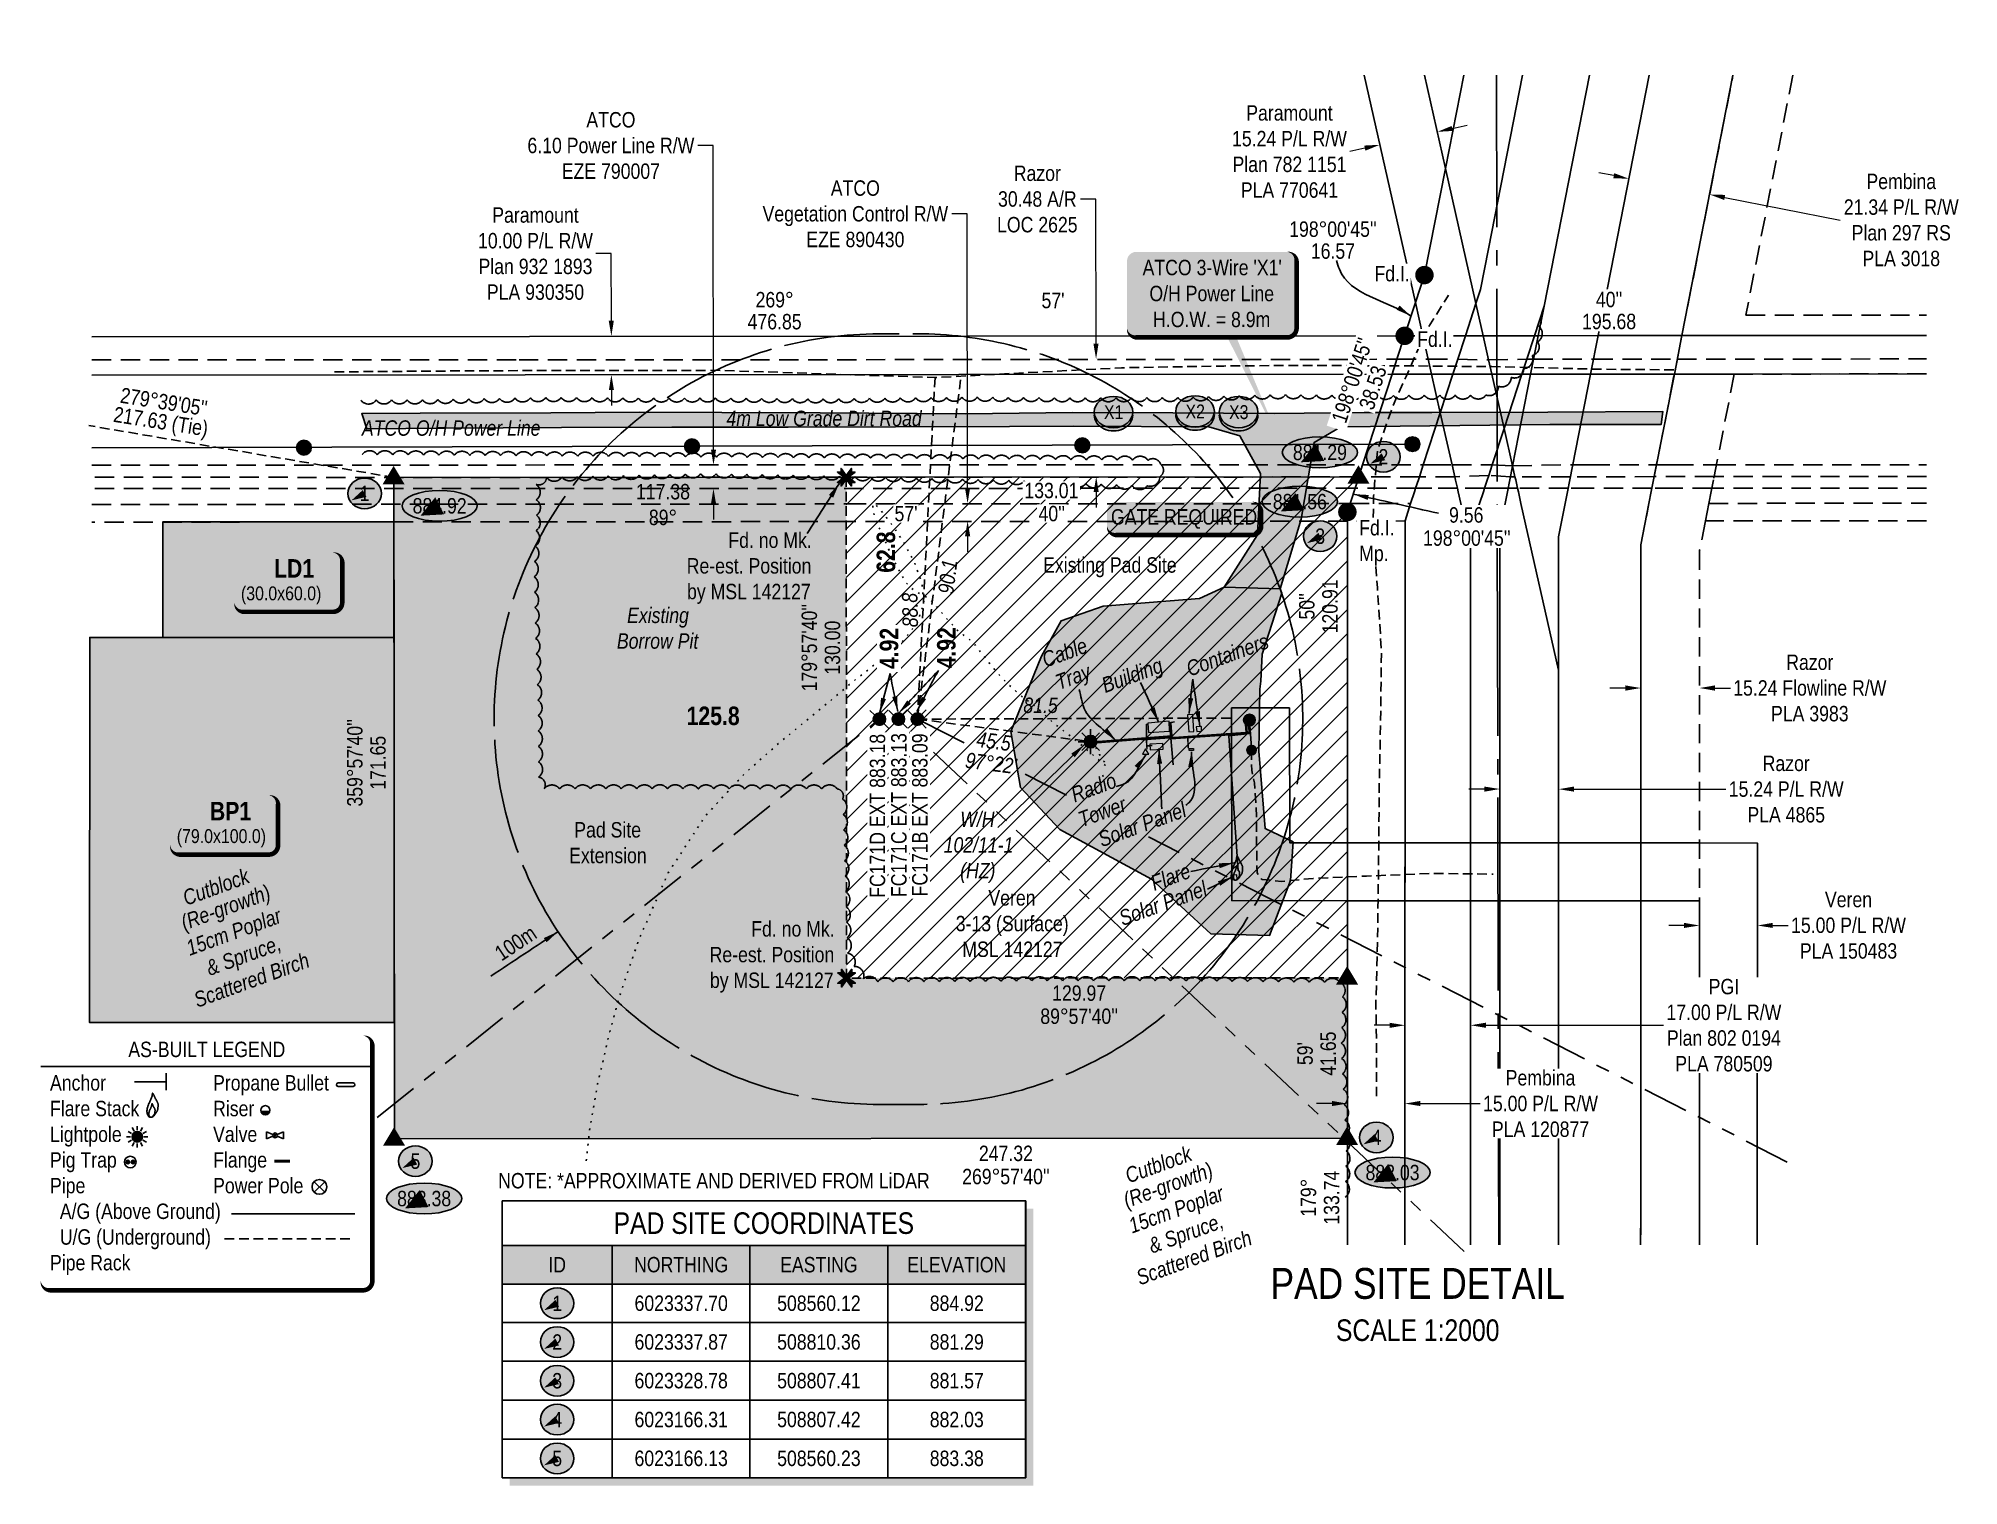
# Model space of a CAD drawing. Extents: x 504328 to 524869, y 6014084 to 6025549.
# Drawn here: x 512635 to 513880, y 6020263 to 6021202 of the extents above; entities that cross this region are included whole.
import ezdxf
from ezdxf.enums import TextEntityAlignment as Align

# ---------------------------------------------------------------- set-up
doc = ezdxf.new("R2010")
doc.units = 0
doc.header["$LTSCALE"] = 5
doc.header["$PDSIZE"] = 0.5
for name, pattern in [('0', [1, 1, 0]), ('foc-ACCESSROAD', [3.75, 2.5, -1.25]), ('foc-BUFFER', [16.75, 15, -1.75]), ('foc-DOT', [1, 0.2, -0.8]), ('foc-DRILLPATH', [14.75, 6, -1.75, 1.75, -1.75, 1.75, -1.75]), ('foc-FLOWLINE', [3.75, 2.5, -1.25]), ('foc-QUARTERLINE', [33, 25, -3, 2, -3]), ('foc-TIELINE', [1.875, 1.25, -0.625]), ('foc-TRAV', [1.875, 1.25, -0.625]), ('POWERLINE5', [7.8, 2.4, -0.6, 0.6, -0.6, 0.6, -0.6, 2.4]), ('UG_PIPE', [1.875, 1.25, -0.625])]:
    doc.linetypes.add(name, pattern=pattern)
doc.layers.get('Defpoints').update_dxf_attribs({"color": 9})
for name, color, linetype in [('AS-CABLE', 224, 'foc-CABLE'), ('AS-DRILL', 8, 'foc-DOT'), ('AS-PIPE-UG', 44, 'UG_PIPE'), ('AS-POWER', 104, 'foc-POWER'), ('AS-POWER-EXISTING', 72, 'POWERLINE5'), ('AS-POWER-EXISTING-PP', 72, 'Continuous'), ('AS-POWER-T', 104, 'Continuous'), ('AS-ROADS', 254, 'Continuous'), ('AS-SYMBOL', 7, 'Continuous'), ('AUX-BUFFER', 7, 'foc-BUFFER'), ('C-RW', 13, 'Continuous'), ('CG-NOTES', 7, 'Continuous'), ('DETAIL-T', 7, 'Continuous'), ('F-AR', 190, 'foc-ACCESSROAD'), ('F-EZE', 190, 'foc-FLOWLINE'), ('F-FLOWLINE', 190, 'foc-FLOWLINE'), ('F-RW', 190, 'Continuous'), ('F-WS-S', 8, 'Continuous'), ('L-BD', 7, 'Continuous'), ('L-MON', 1, 'Continuous'), ('L-SECQ', 8, 'foc-QUARTERLINE'), ('L-TIE', 7, 'foc-TIELINE'), ('P-CROSSINGS', 250, 'Continuous'), ('P-ELEVATION', 7, 'Continuous'), ('P-PDRILLPATH', 12, 'foc-DRILLPATH'), ('P-PROPOSED', 10, 'Continuous'), ('P-PROPOSED-EXISTING-H', 59, 'Continuous'), ('P-PROPOSED-H', 21, 'Continuous'), ('P-TEMP-BLOCKS', 250, 'Continuous'), ('P-TEMP-H', 41, 'Continuous'), ('P-TEMP_WORKSPACE', 46, 'Continuous'), ('P-TRAV', 4, 'foc-TRAV'), ('P-TXT', 4, 'Continuous'), ('T-BUSH', 110, '0'), ('T-BUSH-T', 110, 'Continuous'), ('T-EXISTING RTF-T', 220, 'Continuous'), ('T-TIE', 201, 'foc-TIELINE')]:
    doc.layers.add(name, color=color, linetype=linetype)
for name, color, linetype, lineweight in [('AS-GENERAL', 48, 'Continuous', 18), ('C-RW-T', 13, 'Continuous', 9), ('C-WS-T', 13, 'Continuous', 9), ('F-AR-T', 190, 'Continuous', 9), ('F-EZE-T', 190, 'Continuous', 9), ('F-FLOWLINE-T', 190, 'Continuous', 9), ('F-RW-T', 190, 'Continuous', 9), ('T-TEXT', 48, 'Continuous', 18), ('T-TIE-T', 201, 'Continuous', 18)]:
    doc.layers.add(name, color=color, linetype=linetype, lineweight=lineweight)
doc.layers.add('AS-PIPE-AG', color=7, linetype='Continuous', true_color=0x7d00fa)
doc.styles.add('80', font='ARIALN.TTF', dxfattribs={"height": 10})
doc.styles.add('80CG', font='ARIALN.TTF', dxfattribs={"height": 10})
doc.styles.add('80L', font='ARIALN.TTF', dxfattribs={"height": 10})
doc.styles.add('80LS', font='ARIALNI.TTF', dxfattribs={"height": 10})
doc.styles.add('BOLD', font='ARIALNB.TTF')
doc.styles.add('Crossing', font='ARIALN.TTF', dxfattribs={"height": 10})
doc.styles.add('foc-LtypeFont', font='ARIALN.TTF', dxfattribs={"height": 7.35})
doc.styles.get("Standard").update_dxf_attribs({"font": 'ARIALN.TTF'})
doc.linetypes.add('foc-CABLE', pattern='A,2,-1,["C",foc-LtypeFont,S=0.2,R=0,X=-0.625,Y=-0.75],-1.24,8', length=12.24)
doc.linetypes.add('foc-POWER', pattern='A,6,-1,["P",foc-LtypeFont,S=0.2,R=0,X=-0.625,Y=-0.75],-1.24,4', length=12.24)
doc.dimstyles.new('CG2011', dxfattribs={"dimscale": 5, "dimtxt": 9, "dimasz": 2, "dimexe": 0.2, "dimexo": 0.0625, "dimgap": 0.5, "dimtad": 0, "dimtih": 1, "dimtoh": 1, "dimzin": 0, "dimdsep": 46, "dimtxsty": '80CG', "dimcen": 0.1, "dimse1": 1, "dimse2": 1, "dimclrd": 256, "dimclrt": 256, "dimaunit": 1, "dimadec": 4, "dimazin": 0, "dimtfac": 0.06, "dimtofl": 0, "dimtmove": 0, "dimatfit": 1, "dimfxl": 0.2, "dimtolj": 1, "dimtzin": 0, "dimlwd": -1, "dimarcsym": 0})
doc.dimstyles.new('Compass 5 000', dxfattribs={"dimscale": 5, "dimtxt": 9, "dimasz": 2, "dimexe": 0.2, "dimexo": 0.0625, "dimgap": 0.5, "dimtad": 0, "dimtih": 1, "dimtoh": 1, "dimzin": 0, "dimdsep": 46, "dimtxsty": '80CG', "dimcen": 0.1, "dimse1": 1, "dimse2": 1, "dimclrd": 256, "dimclrt": 256, "dimaunit": 1, "dimadec": 4, "dimazin": 0, "dimtfac": 0.06, "dimtofl": 0, "dimtmove": 0, "dimatfit": 1, "dimfxl": 0.2, "dimtolj": 1, "dimtzin": 0, "dimlwd": -1, "dimarcsym": 0})

msp = doc.modelspace()

# ---------------------------------------------------------------- texts
at = {"layer": 'AS-CABLE', "linetype": 'ByBlock', "insert": (513282.211, 6020802.459), "char_height": 9.99465, "attachment_point": 1, "rotation": 20, "style": '80L'}
msp.add_mtext_dynamic_manual_height_columns('\\pi2.15662;{\\fArial Narrow|b0|i1|c0|p34;Cable \\P\\pi5.36432;Tray}', width=32.89959, gutter_width=49.973, heights=[0], dxfattribs=at)
at = {"layer": 'AS-GENERAL', "insert": (513080.727, 6020960.454), "char_height": 9.99465, "attachment_point": 1, "style": '80L'}
msp.add_mtext_dynamic_manual_height_columns('{\\fArial Narrow|b0|i1|c0|p34;4m Low Grade Dirt Road}', width=127.28976, gutter_width=49.973, heights=[0], dxfattribs=at)
at = {"layer": 'AS-GENERAL', "char_height": 9.99465, "attachment_point": 1, "rotation": 20, "style": '80L'}
for s, width, insert in [('{\\fArial Narrow|b0|i1|c0|p34;Containers}', 50.73453, (513377.793, 6020797.313)), ('{\\fArial Narrow|b0|i1|c0|p34;Building}', 40.80805, (513322.937, 6020786.688)), ('\\pi1.86346;{\\fArial Narrow|b0|i1|c0|p34;Radio \\P\\pi0.76242;Tower}', 32.89959, (513301.294, 6020715.057)), ('\\pi0.45562;{\\fArial Narrow|b0|i1|c0|p34;Solar Panel}', 59.77471, (513320.336, 6020686.552)), ('\\pi0.32609;{\\fArial Narrow|b0|i1|c0|p34;Flare}', 25.89788, (513354.416, 6020658.262)), ('\\pi0.45562;{\\fArial Narrow|b0|i1|c0|p34;Solar Panel}', 59.77471, (513333.768, 6020635.43))]:
    msp.add_mtext_dynamic_manual_height_columns(s, width=width, gutter_width=49.973, heights=[0], dxfattribs=dict(at, insert=insert))
at = {"layer": 'AS-POWER', "insert": (512844.357, 6020954.206), "char_height": 9.99465, "attachment_point": 1, "style": '80L'}
msp.add_mtext_dynamic_manual_height_columns('{\\fArial Narrow|b0|i1|c0|p34;ATCO O/H Power Line}', width=115.61796, gutter_width=49.973, heights=[0], dxfattribs=at)
at = {"layer": 'AUX-BUFFER', "insert": (512929.32, 6020611.479), "char_height": 9.9947, "attachment_point": 1, "rotation": 33.476806, "style": '80L'}
msp.add_mtext_dynamic_manual_height_columns('100m', width=34.21625, gutter_width=224.88, heights=[0], dxfattribs=at)
at = {"layer": 'C-WS-T', "linetype": 'Continuous', "insert": (513229.147, 6020649.52), "char_height": 9.99465, "attachment_point": 1, "style": '80L'}
msp.add_mtext_dynamic_manual_height_columns('\\pi21.44712;Veren\\P\\pi0.27836;3-13 (Surface)\\P\\pi4.52575;MSL 142127', width=72.58505, gutter_width=49.973, heights=[0], dxfattribs=at)
at = {"layer": 'F-WS-S', "insert": (513220.68, 6020700.521), "char_height": 9.99465, "attachment_point": 1, "style": '80L'}
msp.add_mtext_dynamic_manual_height_columns('\\pi11.62632;{\\fArial Narrow|b0|i1|c0|p34;W/H\\P\\pi0.89877;102/11-1 \\P\\pi11.59564;(HZ)}', width=44.44185, gutter_width=49.973, heights=[0], dxfattribs=at)
at = {"layer": 'L-BD', "style": '80L'}
for s, height, rotation, p in [('269°', 9.9947, 0.0395, (513111.95, 6021032.447)), ('476.85', 9.9947, 0.0395, (513111.959, 6021018.205)), ('120.91', 9.9947, 90.0025, (513472.03, 6020833.561)), ("50''", 9.9947, 90.0025, (513457.038, 6020833.56)), ("179°57'40''", 9.99465, 90.0373, (513134.452, 6020806.777)), ('130.00', 9.9947, 90.0373, (513149.444, 6020806.786)), ("359°57'40''", 9.99465, 90.0373, (512839.748, 6020732.09)), ('171.65', 9.9947, 90.0373, (512854.74, 6020732.1)), ('129.97', 9.9947, 0.0373, (513309.419, 6020582.757)), ("89°57'40''", 9.9947, 0.0373, (513309.429, 6020567.765)), ('41.65', 9.9947, 90.0025, (513470.88, 6020543.507)), ("59'", 9.9947, 90.0025, (513455.888, 6020543.506)), ('247.32', 9.9947, 0.0395, (513261.945, 6020478.817)), ("269°57'40''", 9.99465, 0.0395, (513261.955, 6020463.825)), ('133.74', 9.9947, 90.0025, (513473.088, 6020450.047)), ('179°', 9.9947, 90.0025, (513458.096, 6020450.046))]:
    msp.add_text(s, height=height, rotation=rotation, dxfattribs=at).set_placement(p, align=Align.MIDDLE)
at = {"layer": 'L-BD', "color": 3, "style": 'BOLD'}
msp.add_text('125.8', height=11.9936, dxfattribs=at).set_placement((513054.918, 6020756.587))
at = {"layer": 'L-BD', "insert": (513444.953, 6021083.197), "char_height": 9.99465, "width": 56.27726, "attachment_point": 1, "line_spacing_factor": 0.855, "style": '80L'}
msp.add_mtext("\\pi0.66356;198°00'45''\\P\\pi14.69766;16.57 ", dxfattribs=at)
at = {"layer": 'L-BD', "insert": (513039.565, 6020912.925), "char_height": 9.9947, "width": 28.1886, "attachment_point": 2, "rotation": 0.0395, "style": '80L', "bg_fill": 1, "box_fill_scale": 1.1, "bg_fill_color": 21, "bg_fill_transparency": 0}
msp.add_mtext('117.38 89°', dxfattribs=at)
at = {"layer": 'L-BD', "color": 3, "insert": (513217.285, 6020793.322), "char_height": 11.9936, "width": 26.87787, "attachment_point": 1, "rotation": 90, "style": 'BOLD'}
msp.add_mtext('4.92', dxfattribs=at)
at = {"layer": 'L-BD', "linetype": 'Continuous', "insert": (512932.719, 6020466.091), "char_height": 9.99465, "attachment_point": 1, "style": '80L'}
msp.add_mtext_dynamic_manual_height_columns('NOTE: *APPROXIMATE AND DERIVED FROM LiDAR', width=339.52478, gutter_width=49.973, heights=[0], dxfattribs=at)
at = {"layer": 'L-MON', "char_height": 9.99465, "attachment_point": 1, "style": '80L'}
for insert in [(513053.994, 6020881.498), (513068.845, 6020629.409)]:
    msp.add_mtext_dynamic_manual_height_columns('\\pi27.96362;Fd. no Mk.\\P\\pi0.97942;Re-est. Position\\P\\pi1.18395;by MSL 142127', width=80.11853, gutter_width=49.973, heights=[0], dxfattribs=dict(at, insert=insert))
at = {"layer": 'P-TXT', "attachment_point": 1, "style": '80L'}
for s, width, insert, char_height in [('Existing Pad Site', 86.16555, (513286.078, 6020865.389), 9.99463), ('\\pi3.83717;Pad Site\\P\\pi0.50335;Extension', 49.58235, (512978.223, 6020693.649), 9.99465)]:
    msp.add_mtext_dynamic_manual_height_columns(s, width=width, gutter_width=49.973, heights=[0], dxfattribs=dict(at, insert=insert, char_height=char_height))
at = {"layer": 'T-BUSH-T', "char_height": 9.99465, "attachment_point": 1, "rotation": 20, "style": '80L'}
for insert in [(512716.798, 6020629.437), (513327.882, 6020449.354)]:
    msp.add_mtext_dynamic_manual_height_columns('\\pi9.6492;{\\fArial Narrow|b0|i1|c0|p34;(Re-growth)\\P\\pi7.25962;15cm Poplar \\P\\pi14.93628;& Spruce, \\P\\pi0.45562;Scattered Birch}', width=78.0937, gutter_width=49.973, heights=[0], dxfattribs=dict(at, insert=insert))
at = {"layer": 'T-EXISTING RTF-T', "insert": (513009.506, 6020832.766), "char_height": 9.99465, "attachment_point": 1, "style": '80L'}
msp.add_mtext_dynamic_manual_height_columns('\\pi6.79436;{\\fArial Narrow|b0|i1|c0|p34;Existing \\P\\pi0.17785;Borrow Pit}', width=53.10374, gutter_width=49.973, heights=[0], dxfattribs=at)
at = {"layer": 'T-TEXT', "char_height": 9.99465, "attachment_point": 1, "rotation": 20, "style": '80L'}
for insert in [(512720.49, 6020646.345), (513331.574, 6020466.262)]:
    msp.add_mtext_dynamic_manual_height_columns('\\pi7.00511;{\\fArial Narrow|b0|i1|c0|p34;Cutblock\\P}', width=66.25828, gutter_width=49.973, heights=[0], dxfattribs=dict(at, insert=insert))
at = {"layer": 'T-TIE-T', "style": '80LS'}
for s, rotation, p in [('90.1', 82.751207, (513224.217, 6020852.79)), ('88.8', 91.2559, (513199.733, 6020831.13)), ('81.5', 0.0659, (513284.388, 6020769.39))]:
    msp.add_text(s, height=9.9947, rotation=rotation, dxfattribs=at).set_placement(p, align=Align.MIDDLE)
at = {"layer": 'T-TIE-T', "linetype": 'Continuous', "style": '80LS'}
for s, p in [('45.5', (513254.07, 6020745.979)), ("97°22'", (513252.244, 6020731.854))]:
    msp.add_text(s, height=9.9947, rotation=352.6341, dxfattribs=at).set_placement(p, align=Align.MIDDLE)

# ---------------------------------------------------------------- blocks, each defined once
blk = doc.blocks.new('*D470')
at = {"layer": 'Defpoints', "color": 0, "transparency": 16777216}
for p in [(513520.8, 6020561.9), (513520.8, 6020517.7), (513563.3, 6020517.7)]:
    blk.add_point(p, dxfattribs=at)
at = {"layer": 'F-RW-T', "transparency": 16777216}
for p, q in [((513510.8, 6020561.9), (513500.8, 6020561.9)), ((513573.3, 6020561.9), (513688.4, 6020561.9))]:
    blk.add_line(p, q, dxfattribs=at)
for points in [[(513510.8, 6020563.5), (513510.8, 6020560.2), (513520.8, 6020561.9)], [(513573.3, 6020563.6), (513573.3, 6020560.2), (513563.3, 6020561.9)]]:
    blk.add_solid(points, dxfattribs=at)
at = {"layer": 'F-RW-T', "transparency": 16777216, "insert": (513727.5, 6020561.9), "char_height": 10, "attachment_point": 5, "style": '80CG', "bg_fill": 3, "box_fill_scale": 1.1, "bg_fill_color": 256, "bg_fill_true_color": 13158600, "bg_fill_transparency": 0}
blk.add_mtext('\\A1;PGI\\P17.00 P/L R/W\\PPlan 802 0194\\PPLA 780509', dxfattribs=at)
blk = doc.blocks.new('*D471')
at = {"layer": 'Defpoints', "color": 0, "transparency": 16777216}
for p in [(513320.4, 6020993.9), (513848.7, 6020994.6), (513848.8, 6020918.4)]:
    blk.add_point(p, dxfattribs=at)
at = {"layer": 'F-AR-T', "transparency": 16777216}
for p, q in [((513320.2, 6021097.7), (513310.2, 6021097.7)), ((513320.4, 6021003.9), (513320.2, 6021097.7)), ((513320.5, 6020907.7), (513320.5, 6020897.7))]:
    blk.add_line(p, q, dxfattribs=at)
for points in [[(513322, 6021003.9), (513318.7, 6021003.9), (513320.4, 6020993.9)], [(513322.1, 6020907.7), (513318.8, 6020907.7), (513320.5, 6020917.7)]]:
    blk.add_solid(points, dxfattribs=at)
at = {"layer": 'F-AR-T', "transparency": 16777216, "insert": (513282.3, 6021097.7), "char_height": 10, "attachment_point": 5, "style": '80CG'}
blk.add_mtext('\\A1;Razor\\P30.48 A/R\\PLOC 2625', dxfattribs=at)
blk = doc.blocks.new('*D472')
at = {"layer": 'Defpoints', "color": 0, "transparency": 16777216}
for p in [(513073.7, 6020900.1), (513073.7, 6020888.7), (513237.1, 6020888.9)]:
    blk.add_point(p, dxfattribs=at)
at = {"layer": 'F-EZE-T', "transparency": 16777216}
for p, q in [((513236.9, 6021088.1), (513226.9, 6021088.1)), ((513237.1, 6020910.3), (513236.9, 6021088.1)), ((513237.1, 6020878.9), (513237.1, 6020868.9))]:
    blk.add_line(p, q, dxfattribs=at)
for points in [[(513238.7, 6020910.3), (513235.4, 6020910.3), (513237.1, 6020900.3)], [(513238.8, 6020878.9), (513235.4, 6020878.9), (513237.1, 6020888.9)]]:
    blk.add_solid(points, dxfattribs=at)
at = {"layer": 'F-EZE-T', "transparency": 16777216, "insert": (513164.3, 6021088.1), "char_height": 10, "attachment_point": 5, "style": '80CG'}
blk.add_mtext('\\A1;ATCO\\PVegetation Control R/W\\PEZE 890430', dxfattribs=at)
blk = doc.blocks.new('*D473')
at = {"layer": 'Defpoints', "color": 0, "transparency": 16777216}
for p in [(512956.3, 6021008.7), (513006.1, 6021008.8), (512956.4, 6020983.8)]:
    blk.add_point(p, dxfattribs=at)
at = {"layer": 'F-RW-T', "transparency": 16777216}
for p, q in [((513006, 6021062.3), (512996, 6021062.3)), ((513006.1, 6021018.8), (513006, 6021062.3)), ((513006.1, 6020973.8), (513006.1, 6020963.8))]:
    blk.add_line(p, q, dxfattribs=at)
for points in [[(513007.7, 6021018.8), (513004.4, 6021018.8), (513006.1, 6021008.8)], [(513007.8, 6020973.8), (513004.5, 6020973.8), (513006.1, 6020983.8)]]:
    blk.add_solid(points, dxfattribs=at)
at = {"layer": 'F-RW-T', "transparency": 16777216, "insert": (512956.9, 6021062.3), "char_height": 10, "attachment_point": 5, "style": '80CG'}
blk.add_mtext('\\A1;Paramount\\P10.00 P/L R/W\\PPlan 932 1893\\PPLA 930350', dxfattribs=at)
blk = doc.blocks.new('*D469')
at = {"layer": 'Defpoints', "color": 0, "transparency": 16777216}
for p in [(513072.3, 6020925.2), (513749.1, 6020925.7), (513749.1, 6020910.5)]:
    blk.add_point(p, dxfattribs=at)
at = {"layer": 'F-EZE-T', "transparency": 16777216}
for p, q in [((513072.2, 6021132.4), (513062.2, 6021132.4)), ((513072.3, 6020935.2), (513072.2, 6021132.4)), ((513072.3, 6020900), (513072.4, 6020890))]:
    blk.add_line(p, q, dxfattribs=at)
for points in [[(513074, 6020935.2), (513070.7, 6020935.2), (513072.3, 6020925.2)], [(513074, 6020900), (513070.7, 6020900), (513072.3, 6020910)]]:
    blk.add_solid(points, dxfattribs=at)
at = {"layer": 'F-EZE-T', "transparency": 16777216, "insert": (513005.8, 6021132.4), "char_height": 10, "attachment_point": 5, "style": '80CG'}
blk.add_mtext('\\A1;ATCO\\P6.10 Power Line R/W\\PEZE 790007', dxfattribs=at)
blk = doc.blocks.new('*D474')
at = {"layer": 'C-RW-T', "transparency": 16777216}
for p, q in [((513701.7, 6020626.6), (513691.7, 6020626.6)), ((513759.2, 6020626.7), (513769.2, 6020626.7))]:
    blk.add_line(p, q, dxfattribs=at)
for points in [[(513701.7, 6020628.3), (513701.7, 6020625), (513711.7, 6020626.6)], [(513759.2, 6020628.3), (513759.2, 6020625), (513749.2, 6020626.6)]]:
    blk.add_solid(points, dxfattribs=at)
at = {"layer": 'Defpoints', "color": 0, "transparency": 16777216}
for p in [(513749.2, 6020626.6), (513711.8, 6020516.2), (513749.2, 6020516.2)]:
    blk.add_point(p, dxfattribs=at)
at = {"layer": 'C-RW-T', "transparency": 16777216, "insert": (513808.3, 6020626.7), "char_height": 10, "attachment_point": 5, "style": '80CG', "bg_fill": 3, "box_fill_scale": 1.1, "bg_fill_color": 256, "bg_fill_true_color": 13158600, "bg_fill_transparency": 0}
blk.add_mtext('\\A1;Veren\\P15.00 P/L R/W\\PPLA 150483', dxfattribs=at)
blk = doc.blocks.new('fdia')
at = {"color": 255, "const_width": 1}
blk.add_lwpolyline([(-0.5, 0, 1), (0.5, 0, 1)], format="xyb", close=True, dxfattribs=at)
blk = doc.blocks.new('Fdiaa')
blk.add_blockref('fdia', (0, 0))
blk = doc.blocks.new('fdib')
at = {"color": 1, "const_width": 1.6}
blk.add_lwpolyline([(-0.4, 0, 1), (0.4, 0, 1)], format="xyb", close=True, dxfattribs=at)
at = {"color": 1}
blk.add_circle((0, 0), 0.8, dxfattribs=at)
blk = doc.blocks.new('Fdibb')
blk.add_blockref('fdib', (0, 0))
blk = doc.blocks.new('fdicc')
for name in ['Fdibb', 'Fdiaa']:
    blk.add_blockref(name, (0, 0))
blk = doc.blocks.new('FDI')
blk.add_blockref('fdicc', (0, 0))
blk = doc.blocks.new('TEMP')
h = blk.add_hatch(color=255)
h.dxf.hatch_style = 1
h.paths.add_polyline_path([(0, 0.25), (-0.67, 1.15), (-0.67, 0.67), (-1.15, 0.67), (-0.25, 0), (-1.15, -0.67), (-0.67, -0.67), (-0.67, -1.15), (0, -0.25), (0.67, -1.15), (0.67, -0.67), (1.15, -0.67), (0.25, 0), (1.15, 0.67), (0.67, 0.67), (0.67, 1.15)])
h.paths.add_polyline_path([(0.57, 0.85), (0.57, 0.57), (0.85, 0.57), (0.08, 0), (0.85, -0.57), (0.57, -0.57), (0.57, -0.85), (0, -0.08), (-0.57, -0.85), (-0.57, -0.57), (-0.85, -0.57), (-0.08, 0), (-0.85, 0.57), (-0.57, 0.57), (-0.57, 0.85), (0, 0.08)], flags=16)
h = blk.add_hatch(color=1)
h.dxf.hatch_style = 1
h.paths.add_polyline_path([(0, 0.08), (-0.57, 0.85), (-0.57, 0.57), (-0.85, 0.57), (-0.08, 0), (-0.85, -0.57), (-0.57, -0.57), (-0.57, -0.85), (0, -0.08), (0.57, -0.85), (0.57, -0.57), (0.85, -0.57), (0.08, 0), (0.85, 0.57), (0.57, 0.57), (0.57, 0.85)])
at = {"color": 1}
for p, q in [((-0.08, 0), (0.08, 0)), ((0, 0.08), (0, -0.08))]:
    blk.add_line(p, q, dxfattribs=at)
at = {"color": 255, "flags": 128}
blk.add_lwpolyline([(-0.25, 0), (-1.15, 0.67), (-0.67, 0.67), (-0.67, 1.15), (0, 0.25), (0.67, 1.15), (0.67, 0.67), (1.15, 0.67), (0.25, 0), (1.15, -0.67), (0.67, -0.67), (0.67, -1.15), (0, -0.25), (-0.67, -1.15), (-0.67, -0.67), (-1.15, -0.67)], close=True, dxfattribs=at)
at = {"color": 1, "flags": 128}
blk.add_lwpolyline([(-0.08, 0), (-0.85, 0.57), (-0.57, 0.57), (-0.57, 0.85), (0, 0.08), (0.57, 0.85), (0.57, 0.57), (0.85, 0.57), (0.08, 0), (0.85, -0.57), (0.57, -0.57), (0.57, -0.85), (0, -0.08), (-0.57, -0.85), (-0.57, -0.57), (-0.85, -0.57)], close=True, dxfattribs=at)
blk = doc.blocks.new('TRIA')
blk.add_hatch(color=255).paths.add_polyline_path([(-0.04, 1.52), (-1.47, -0.87), (1.39, -0.87)])
blk = doc.blocks.new('TRIAA')
blk.add_blockref('TRIA', (0, 0))
blk = doc.blocks.new('TRIB')
at = {"color": 1}
blk.add_lwpolyline([(-1.12, -0.67), (-0.04, 1.13), (1.04, -0.67)], close=True, dxfattribs=at)
blk = doc.blocks.new('TRIBB')
blk.add_blockref('TRIB', (0, 0))
blk = doc.blocks.new('TRICC')
for name in ['TRIAA', 'TRIBB']:
    blk.add_blockref(name, (0, 0))
blk = doc.blocks.new('plspike')
blk.add_blockref('TRICC', (0, 0))
blk = doc.blocks.new('STRIA')
blk.add_hatch(color=255).paths.add_polyline_path([(-0.04, 1.52), (-1.47, -0.87), (1.39, -0.87)])
blk = doc.blocks.new('STRIAA')
blk.add_blockref('STRIA', (0, 0))
blk = doc.blocks.new('STRIB')
at = {"color": 1}
blk.add_solid([(-1.12, -0.67), (-0.04, 1.13), (1.04, -0.67)], dxfattribs=at)
blk = doc.blocks.new('STRIBB')
blk.add_blockref('STRIB', (0, 0))
blk = doc.blocks.new('STRICC')
for name in ['STRIAA', 'STRIBB']:
    blk.add_blockref(name, (0, 0))
blk = doc.blocks.new('fdspike')
blk.add_blockref('STRICC', (0, 0))
blk = doc.blocks.new('POWERPOLE')
h = blk.add_hatch(color=255)
edge = h.paths.add_edge_path()
edge.add_arc((0, 0), 0.96, 0, 360)
at = {"linetype": 'Continuous'}
for p, q in [((0.68, -0.68), (-0.68, 0.68)), ((-0.68, -0.68), (0.68, 0.68))]:
    blk.add_line(p, q, dxfattribs=at)
blk.add_circle((0, 0), 0.96, dxfattribs=at)
blk = doc.blocks.new('xing2')
h = blk.add_hatch(color=50)
h.dxf.hatch_style = 1
edge = h.paths.add_edge_path()
edge.add_ellipse((0, 0), major_axis=(-12.5, 0), ratio=0.816297, start_angle=0, end_angle=360)
h = blk.add_hatch(color=250)
h.dxf.hatch_style = 1
edge = h.paths.add_edge_path()
edge.add_ellipse((0, -2), major_axis=(-12.5, 0), ratio=0.816297, start_angle=0, end_angle=180)
edge.add_line((12.5, -2), (12.5, 0))
edge.add_ellipse((0, 0), major_axis=(-12.5, 0), ratio=0.816297, start_angle=0, end_angle=180, ccw=False)
edge.add_line((-12.5, 0), (-12.5, -2))
at = {"color": 250}
blk.add_ellipse((0, 0), major_axis=(-12.5, 0), ratio=0.816297, dxfattribs=at)
blk.add_ellipse((0, -2), major_axis=(-12.5, 0), ratio=0.816297, start_param=0, end_param=3.141593, dxfattribs=at)
at = {"color": 250, "style": 'Crossing'}
blk.add_attdef('CROSSING', text='', height=9, dxfattribs=at).set_placement((0.1, 0), align=Align.MIDDLE_CENTER)
at = {"color": 250, "style": 'Crossing', "flags": 1}
for tag, p in [('OWNER', (0.1, -12.5)), ('DESCRIPTION', (0.1, -25.8)), ('LOCATION', (0.1, -39.3)), ('DWG_REF', (0.1, -52.8))]:
    blk.add_attdef(tag, text='', height=9, dxfattribs=at).set_placement(p, align=Align.MIDDLE_CENTER)
blk = doc.blocks.new('*D475')
at = {"layer": 'Defpoints', "color": 0, "transparency": 16777216}
for p in [(513673.6, 6020792), (513711.7, 6020791.9), (513711.7, 6020780.6)]:
    blk.add_point(p, dxfattribs=at)
at = {"layer": 'F-FLOWLINE-T', "transparency": 16777216}
for p, q in [((513663.6, 6020780.6), (513653.6, 6020780.6)), ((513721.7, 6020780.6), (513731.7, 6020780.6))]:
    blk.add_line(p, q, dxfattribs=at)
for points in [[(513663.6, 6020782.3), (513663.6, 6020778.9), (513673.6, 6020780.6)], [(513721.7, 6020782.3), (513721.7, 6020778.9), (513711.7, 6020780.6)]]:
    blk.add_solid(points, dxfattribs=at)
at = {"layer": 'F-FLOWLINE-T', "transparency": 16777216, "insert": (513783.2, 6020780.6), "char_height": 10, "attachment_point": 5, "style": '80CG'}
blk.add_mtext('\\A1;Razor\\P15.24 Flowline R/W\\PPLA 3983', dxfattribs=at)
blk = doc.blocks.new('*D476')
at = {"layer": 'Defpoints', "color": 0, "transparency": 16777216}
for p in [(513539.7, 6021149.7), (513502.5, 6021141.3), (513504.4, 6021132.9)]:
    blk.add_point(p, dxfattribs=at)
at = {"layer": 'F-RW-T', "transparency": 16777216}
for p, q in [((513551.3, 6021143.5), (513561.1, 6021145.7)), ((513494.7, 6021130.7), (513484.9, 6021128.5))]:
    blk.add_line(p, q, dxfattribs=at)
for points in [[(513551, 6021145.1), (513551.7, 6021141.9), (513541.6, 6021141.3)], [(513494.3, 6021132.4), (513495, 6021129.1), (513504.4, 6021132.9)]]:
    blk.add_solid(points, dxfattribs=at)
at = {"layer": 'F-RW-T', "transparency": 16777216, "insert": (513445.8, 6021128.5), "char_height": 10, "attachment_point": 5, "style": '80CG'}
blk.add_mtext('\\A1;Paramount\\P15.24 P/L R/W\\PPlan 782 1151\\PPLA 770641', dxfattribs=at)
blk = doc.blocks.new('*D477')
at = {"layer": 'Defpoints', "color": 0, "transparency": 16777216}
for p in [(513483.4, 6020533.4), (513520.6, 6020533.4), (513483.4, 6020511.1)]:
    blk.add_point(p, dxfattribs=at)
at = {"layer": 'F-RW-T', "transparency": 16777216}
for p, q in [((513473.4, 6020511.1), (513463.4, 6020511.1)), ((513530.6, 6020511.1), (513569.5, 6020511.1))]:
    blk.add_line(p, q, dxfattribs=at)
for points in [[(513473.4, 6020512.8), (513473.4, 6020509.5), (513483.4, 6020511.1)], [(513530.6, 6020512.8), (513530.6, 6020509.5), (513520.6, 6020511.1)]]:
    blk.add_solid(points, dxfattribs=at)
at = {"layer": 'F-RW-T', "transparency": 16777216, "insert": (513608.6, 6020511.1), "char_height": 10, "attachment_point": 5, "style": '80CG', "bg_fill": 3, "box_fill_scale": 1.1, "bg_fill_color": 256, "bg_fill_true_color": 13158600, "bg_fill_transparency": 0}
blk.add_mtext('\\A1;Pembina\\P15.00 P/L R/W\\PPLA 120877', dxfattribs=at)
blk = doc.blocks.new('*D478')
at = {"layer": 'Defpoints', "color": 0, "transparency": 16777216}
for p in [(513666.1, 6021112.2), (513718.2, 6021100.7), (513718.5, 6021101.9)]:
    blk.add_point(p, dxfattribs=at)
at = {"layer": 'F-RW-T', "transparency": 16777216}
for p, q in [((513656.1, 6021112.9), (513646.3, 6021114.8)), ((513728, 6021098.8), (513802.9, 6021084.1))]:
    blk.add_line(p, q, dxfattribs=at)
for points in [[(513656.4, 6021114.5), (513655.8, 6021111.2), (513665.9, 6021110.9)], [(513728.3, 6021100.4), (513727.7, 6021097.1), (513718.2, 6021100.7)]]:
    blk.add_solid(points, dxfattribs=at)
at = {"layer": 'F-RW-T', "transparency": 16777216, "insert": (513842.5, 6021084.1), "char_height": 10, "attachment_point": 5, "style": '80CG'}
blk.add_mtext('\\A1;Pembina\\P21.34 P/L R/W\\PPlan 297 RS\\PPLA 3018', dxfattribs=at)
blk = doc.blocks.new('*D479')
at = {"layer": 'Defpoints', "color": 0, "transparency": 16777216}
for p in [(513620.3, 6020715), (513582.1, 6020622.3), (513620.3, 6020622.3)]:
    blk.add_point(p, dxfattribs=at)
at = {"layer": 'F-RW-T', "transparency": 16777216}
for p, q in [((513572.2, 6020715.1), (513562.2, 6020715.1)), ((513630.3, 6020715), (513728.8, 6020715))]:
    blk.add_line(p, q, dxfattribs=at)
for points in [[(513572.2, 6020716.7), (513572.2, 6020713.4), (513582.2, 6020715.1)], [(513630.3, 6020716.7), (513630.3, 6020713.4), (513620.3, 6020715)]]:
    blk.add_solid(points, dxfattribs=at)
at = {"layer": 'F-RW-T', "transparency": 16777216, "insert": (513767.9, 6020715), "char_height": 10, "attachment_point": 5, "style": '80CG'}
blk.add_mtext('\\A1;Razor\\P15.24 P/L R/W\\PPLA 4865', dxfattribs=at)
blk = doc.blocks.new('*U483')
h = blk.add_hatch(color=255)
edge = h.paths.add_edge_path()
edge.add_line((-49, -28.5), (49, -28.5))
edge.add_arc((49, -22.5), 6, 270, 360)
edge.add_line((55, -22.5), (55, 21))
edge.add_arc((49, 21), 6, 0, 90)
edge.add_line((49, 27), (-49, 27))
edge.add_arc((-49, 21), 6, 90, 180)
edge.add_line((-55, 21), (-55, -22.5))
edge.add_arc((-49, -22.5), 6, 180, 270)
at = {"color": 104, "flags": 128}
blk.add_lwpolyline([(-49, -28.5, 3, 3, 0), (49, -28.5, 3, 3, 0.414214), (55, -22.5, 3, 3, 0), (55, 21, 3, 0, 0.414214), (49, 27, 0, 0, 0), (-49, 27, 0, 0, 0.414214), (-55, 21, 0, 0, 0), (-55, -22.5, 0, 3, 0.414214)], format="xyseb", close=True, dxfattribs=at)
blk.add_lwpolyline([(44.9, -97.6, 0, 7.5, 0), (0, 0, 0, 0, 0)], format="xyseb", dxfattribs=at)
at = {"color": 104, "style": '80'}
blk.add_attdef('ENTER_TEXT_001', (-26.8, -4.9), '', height=10, dxfattribs=at)
blk = doc.blocks.new('FLARE')
h = blk.add_hatch(color=255)
h.dxf.hatch_style = 1
h.paths.add_polyline_path([(0.16, 2.41, 0.114147), (0.13, 2.43), (0.11, 2.44, 0.261551), (0.01, 2.42), (0, 2.41, 0.131268), (-0.03, 2.37), (-0.04, 2.35, 0.041497), (-0.05, 2.33), (-0.05, 2.29, 0.015174), (-0.05, 2.29), (-0.06, 2.24, 0.004376), (-0.06, 2.24), (-0.07, 2.18), (-0.08, 2.11), (-0.09, 2.05), (-0.1, 1.98), (-0.12, 1.91), (-0.14, 1.83), (-0.17, 1.76), (-0.19, 1.68), (-0.22, 1.61), (-0.26, 1.53), (-0.29, 1.46), (-0.32, 1.39), (-0.36, 1.32), (-0.39, 1.25, 0.000505), (-0.39, 1.25), (-0.43, 1.18, 0.002398), (-0.43, 1.18), (-0.46, 1.1, 0.004177), (-0.46, 1.1), (-0.5, 1.03, 0.005735), (-0.5, 1.03), (-0.53, 0.95, 0.006994), (-0.53, 0.95), (-0.56, 0.87, 0.00791), (-0.57, 0.87), (-0.6, 0.78, 0.008323), (-0.6, 0.78), (-0.63, 0.69, 0.008095), (-0.63, 0.68), (-0.66, 0.59, 0.008067), (-0.66, 0.59), (-0.68, 0.49, 0.008387), (-0.68, 0.49), (-0.7, 0.39, 0.009056), (-0.71, 0.38), (-0.72, 0.28, 0.010123), (-0.72, 0.28), (-0.74, 0.18, 0.011689), (-0.74, 0.18), (-0.75, 0.08, 0.013925), (-0.75, 0.08), (-0.75, -0.02, 0.016488), (-0.75, -0.02), (-0.75, -0.11, 0.017255), (-0.75, -0.12), (-0.74, -0.2, 0.01735), (-0.74, -0.2), (-0.73, -0.28, 0.017311), (-0.73, -0.29), (-0.71, -0.36, 0.01715), (-0.71, -0.36), (-0.69, -0.43, 0.016886), (-0.69, -0.44), (-0.66, -0.5, 0.016546), (-0.66, -0.5), (-0.63, -0.56, 0.016164), (-0.63, -0.56), (-0.6, -0.61, 0.016329), (-0.6, -0.62), (-0.57, -0.66, 0.018828), (-0.57, -0.67), (-0.54, -0.71, 0.022087), (-0.53, -0.71), (-0.5, -0.75, 0.025345), (-0.49, -0.76), (-0.46, -0.78, 0.028234), (-0.45, -0.79), (-0.42, -0.82, 0.030298), (-0.41, -0.82), (-0.37, -0.84, 0.031129), (-0.36, -0.85), (-0.32, -0.86, 0.030544), (-0.31, -0.87), (-0.27, -0.88, 0.028465), (-0.26, -0.88), (-0.22, -0.89, 0.025311), (-0.21, -0.89), (-0.16, -0.89, 0.02283), (-0.15, -0.89), (-0.11, -0.89, 0.021226), (-0.1, -0.89), (-0.05, -0.88, 0.020401), (-0.04, -0.88), (0, -0.87, 0.020299), (0.01, -0.87), (0.05, -0.85, 0.020911), (0.06, -0.85), (0.11, -0.83, 0.022277), (0.11, -0.83), (0.15, -0.81, 0.023712), (0.16, -0.8), (0.2, -0.78, 0.022408), (0.21, -0.78), (0.24, -0.75, 0.01993), (0.25, -0.74), (0.28, -0.72, 0.017146), (0.28, -0.71), (0.31, -0.68, 0.014211), (0.32, -0.68), (0.35, -0.64, 0.011221), (0.35, -0.64), (0.37, -0.61, 0.008212), (0.38, -0.61), (0.4, -0.57, 0.005172), (0.4, -0.57), (0.42, -0.54, 0.002523), (0.43, -0.54), (0.45, -0.5, 0.001671), (0.45, -0.5), (0.47, -0.47, 0.001229), (0.47, -0.47), (0.49, -0.44, 0.00075), (0.49, -0.44), (0.51, -0.41, 0.00026), (0.51, -0.41), (0.54, -0.37), (0.56, -0.34), (0.58, -0.3), (0.61, -0.27), (0.63, -0.23, 0.001311), (0.63, -0.23), (0.66, -0.19, 0.003726), (0.66, -0.19), (0.69, -0.15, 0.006065), (0.69, -0.14), (0.72, -0.1, 0.008452), (0.72, -0.1), (0.74, -0.05, 0.010991), (0.75, -0.05), (0.77, 0, 0.013767), (0.77, 0), (0.79, 0.05, 0.016839), (0.8, 0.05), (0.81, 0.1, 0.019104), (0.82, 0.11), (0.83, 0.15, 0.016987), (0.83, 0.16), (0.84, 0.21, 0.013636), (0.84, 0.21), (0.85, 0.26, 0.010244), (0.85, 0.27), (0.86, 0.31, 0.006846), (0.86, 0.32), (0.86, 0.37, 0.003419), (0.86, 0.37), (0.86, 0.41), (0.87, 0.46), (0.87, 0.5), (0.88, 0.54), (0.88, 0.59), (0.89, 0.63, 0.001278), (0.89, 0.63), (0.89, 0.67, 0.004735), (0.89, 0.67), (0.9, 0.71, 0.008354), (0.9, 0.72), (0.9, 0.76, 0.012059), (0.9, 0.76), (0.9, 0.8, 0.015712), (0.9, 0.81), (0.9, 0.85, 0.018457), (0.9, 0.85), (0.9, 0.89, 0.018102), (0.9, 0.9), (0.89, 0.94, 0.016533), (0.89, 0.95), (0.88, 0.99, 0.014576), (0.88, 0.99), (0.87, 1.03, 0.012435), (0.86, 1.04), (0.85, 1.08, 0.010283), (0.85, 1.09), (0.83, 1.13, 0.00824), (0.83, 1.13), (0.81, 1.18, 0.00638), (0.81, 1.18), (0.78, 1.23, 0.004735), (0.78, 1.23), (0.76, 1.29, 0.003388), (0.75, 1.29), (0.73, 1.34, 0.002345), (0.73, 1.34), (0.7, 1.4, 0.001492), (0.7, 1.4), (0.67, 1.46, 0.000746), (0.67, 1.46), (0.63, 1.51), (0.6, 1.57), (0.57, 1.62), (0.55, 1.68), (0.52, 1.73), (0.49, 1.78), (0.47, 1.83), (0.45, 1.87), (0.42, 1.92), (0.4, 1.97), (0.38, 2.02), (0.35, 2.08, 0.000332), (0.35, 2.08), (0.33, 2.13, 0.001849), (0.33, 2.13), (0.3, 2.19, 0.0038), (0.3, 2.19), (0.27, 2.24, 0.006473), (0.27, 2.24), (0.25, 2.29, 0.010865), (0.24, 2.3), (0.22, 2.34, 0.019524), (0.22, 2.34), (0.19, 2.38, 0.041077), (0.18, 2.39)])
at = {"color": 13, "flags": 128}
for points in [[(0.11, -0.72), (0.07, -0.74), (0.03, -0.76), (-0.02, -0.77), (-0.07, -0.78), (-0.11, -0.79), (-0.16, -0.79), (-0.2, -0.79), (-0.25, -0.78), (-0.29, -0.77), (-0.32, -0.76), (-0.36, -0.74), (-0.4, -0.71), (-0.43, -0.68), (-0.46, -0.65), (-0.49, -0.61), (-0.52, -0.56), (-0.54, -0.51), (-0.57, -0.46), (-0.59, -0.4), (-0.61, -0.33), (-0.63, -0.26), (-0.64, -0.19), (-0.65, -0.11), (-0.65, -0.02), (-0.65, 0.07), (-0.64, 0.17), (-0.63, 0.27), (-0.61, 0.36), (-0.58, 0.46), (-0.56, 0.56), (-0.53, 0.66), (-0.5, 0.75), (-0.47, 0.83), (-0.44, 0.91), (-0.41, 0.99), (-0.37, 1.06), (-0.34, 1.13), (-0.3, 1.2), (-0.27, 1.27), (-0.23, 1.34), (-0.2, 1.42), (-0.16, 1.49), (-0.13, 1.57), (-0.1, 1.65), (-0.07, 1.73), (-0.04, 1.8), (-0.02, 1.88), (0, 1.96), (0.01, 2.03), (0.02, 2.1), (0.03, 2.17), (0.04, 2.22), (0.05, 2.27), (0.05, 2.31), (0.06, 2.34), (0.08, 2.35), (0.09, 2.34), (0.11, 2.32), (0.13, 2.29), (0.16, 2.25), (0.18, 2.2), (0.21, 2.14), (0.24, 2.09), (0.26, 2.03), (0.29, 1.98), (0.31, 1.93), (0.33, 1.88), (0.36, 1.83), (0.38, 1.78), (0.41, 1.73), (0.43, 1.68), (0.46, 1.63), (0.49, 1.58), (0.52, 1.52), (0.55, 1.47), (0.58, 1.41), (0.61, 1.35), (0.64, 1.3), (0.67, 1.24), (0.69, 1.19), (0.72, 1.14), (0.74, 1.09), (0.75, 1.05), (0.77, 1), (0.78, 0.96), (0.79, 0.92), (0.8, 0.88), (0.8, 0.84), (0.8, 0.8), (0.8, 0.76), (0.8, 0.72), (0.79, 0.68), (0.79, 0.64), (0.78, 0.6), (0.78, 0.56), (0.77, 0.51), (0.77, 0.47), (0.76, 0.42), (0.76, 0.37), (0.76, 0.33), (0.75, 0.28), (0.74, 0.23), (0.73, 0.18), (0.72, 0.13), (0.7, 0.09), (0.68, 0.04), (0.66, 0), (0.63, -0.05), (0.61, -0.09), (0.58, -0.13), (0.55, -0.17), (0.53, -0.21), (0.5, -0.25), (0.48, -0.28), (0.45, -0.32), (0.43, -0.35), (0.41, -0.38), (0.39, -0.42), (0.37, -0.45), (0.34, -0.48), (0.32, -0.51), (0.3, -0.55), (0.27, -0.58), (0.24, -0.61), (0.21, -0.64), (0.18, -0.67), (0.15, -0.7)], [(0.02, -0.75), (-0.01, -0.76), (-0.03, -0.77), (-0.05, -0.78), (-0.08, -0.78), (-0.11, -0.79), (-0.13, -0.79), (-0.16, -0.79), (-0.18, -0.78), (-0.2, -0.78), (-0.23, -0.77), (-0.25, -0.76), (-0.26, -0.74), (-0.28, -0.73), (-0.3, -0.71), (-0.32, -0.69), (-0.33, -0.66), (-0.35, -0.63), (-0.36, -0.6), (-0.37, -0.57), (-0.39, -0.53), (-0.4, -0.49), (-0.4, -0.45), (-0.41, -0.41), (-0.41, -0.36), (-0.41, -0.31), (-0.4, -0.25), (-0.39, -0.2), (-0.38, -0.14), (-0.37, -0.09), (-0.36, -0.03), (-0.34, 0.02), (-0.32, 0.07), (-0.31, 0.12), (-0.29, 0.16), (-0.27, 0.21), (-0.25, 0.25), (-0.23, 0.29), (-0.21, 0.33), (-0.19, 0.37), (-0.17, 0.41), (-0.15, 0.45), (-0.14, 0.49), (-0.12, 0.53), (-0.1, 0.58), (-0.08, 0.62), (-0.07, 0.66), (-0.06, 0.71), (-0.05, 0.75), (-0.04, 0.79), (-0.03, 0.83), (-0.03, 0.87), (-0.02, 0.9), (-0.02, 0.93), (-0.01, 0.95), (-0.01, 0.96), (0, 0.97), (0.01, 0.96), (0.02, 0.95), (0.03, 0.94), (0.04, 0.91), (0.06, 0.88), (0.07, 0.86), (0.09, 0.82), (0.1, 0.79), (0.12, 0.76), (0.13, 0.74), (0.14, 0.71), (0.16, 0.68), (0.17, 0.65), (0.18, 0.63), (0.2, 0.6), (0.21, 0.57), (0.23, 0.54), (0.25, 0.51), (0.26, 0.47), (0.28, 0.44), (0.3, 0.41), (0.31, 0.38), (0.33, 0.35), (0.34, 0.32), (0.36, 0.29), (0.37, 0.27), (0.38, 0.24), (0.39, 0.22), (0.39, 0.19), (0.4, 0.17), (0.4, 0.15), (0.41, 0.13), (0.41, 0.1), (0.41, 0.08), (0.4, 0.06), (0.4, 0.04), (0.4, 0.01), (0.39, -0.01), (0.39, -0.03), (0.39, -0.06), (0.39, -0.08), (0.38, -0.11), (0.38, -0.14), (0.38, -0.16), (0.38, -0.19), (0.37, -0.22), (0.37, -0.24), (0.36, -0.27), (0.35, -0.3), (0.34, -0.32), (0.32, -0.35), (0.31, -0.37), (0.3, -0.4), (0.28, -0.42), (0.27, -0.44), (0.25, -0.46), (0.24, -0.48), (0.22, -0.5), (0.21, -0.52), (0.2, -0.54), (0.19, -0.56), (0.17, -0.58), (0.16, -0.6), (0.15, -0.61), (0.14, -0.63), (0.12, -0.65), (0.11, -0.67), (0.09, -0.69), (0.08, -0.7), (0.06, -0.72), (0.04, -0.74)]]:
    blk.add_lwpolyline(points, close=True, dxfattribs=at)
blk = doc.blocks.new('as-built legend')
blk.add_hatch(color=13).paths.add_polyline_path([(38.3, 16.1), (32.5, 16.1, 0.774597)])
h = blk.add_hatch(color=13)
h.dxf.hatch_style = 1
edge = h.paths.add_edge_path()
edge.add_arc((-47.7, -0.3), 3.41, 0, 360)
at = {"layer": 'AS-SYMBOL'}
h = blk.add_hatch(color=13, dxfattribs=at)
h.dxf.hatch_style = 1
h.paths.add_polyline_path([(-52.7, -16.7, 1), (-54.9, -16.7, 1)])
h = blk.add_hatch(color=13, dxfattribs=at)
h.dxf.hatch_style = 1
h.paths.add_polyline_path([(-51.7, -16.7, 1), (-49.4, -16.7, 1)])
at = {"color": 1}
blk.add_line((-110.3, 45.3), (104.8, 45.3), dxfattribs=at)
at = {"color": 13}
for p, q in [((92.3, 34.7), (82.7, 34.7)), ((92.3, 32.3), (82.7, 32.3)), ((32.5, 16.1), (38.3, 16.1)), ((-51.4, 1.9), (-53.7, 3.1)), ((-49.8, 3.4), (-51.1, 5.7)), ((-47.7, 4), (-47.7, 6.6)), ((-45.5, 3.4), (-44.2, 5.7)), ((-44, 1.9), (-41.7, 3.1)), ((36.2, 2.8), (36.2, -1.6)), ((40.3, 1.2), (36.2, 2.8)), ((43.1, 1.2), (47.2, 2.8)), ((47.2, 2.8), (47.2, -1.6)), ((-52, -0.3), (-54.6, -0.3)), ((-51.4, -2.5), (-53.7, -3.8)), ((-49.8, -4), (-51.1, -6.3)), ((-47.7, -4.6), (-47.7, -7.2)), ((-45.5, -4), (-44.2, -6.3)), ((-44, -2.5), (-41.7, -3.8)), ((-43.4, -0.3), (-40.8, -0.3)), ((36.2, -1.6), (40.3, 0)), ((47.2, -1.6), (43.1, 0))]:
    blk.add_line(p, q, dxfattribs=at)
at = {"color": 1, "flags": 128}
blk.add_lwpolyline([(-104.3, -99.9, 3, 3, 0), (98.8, -99.9, 3, 3, 0.414214), (104.8, -93.9, 3, 3, 0), (104.8, 59.3, 3, 0, 0.414214), (98.8, 65.3, 0, 0, 0), (-104.3, 65.3, 0, 0, 0.414214), (-110.3, 59.3, 0, 0, 0), (-110.3, -93.9, 0, 3, 0.414214)], format="xyseb", close=True, dxfattribs=at)
at = {"color": 13, "flags": 128}
for points in [[(-37.6, 12.7), (-37.8, 12.6), (-38, 12.5), (-38.2, 12.4), (-38.5, 12.4), (-38.7, 12.4), (-38.9, 12.3), (-39.1, 12.4), (-39.4, 12.4), (-39.6, 12.4), (-39.8, 12.5), (-39.9, 12.6), (-40.1, 12.7), (-40.3, 12.9), (-40.4, 13.1), (-40.6, 13.3), (-40.7, 13.5), (-40.8, 13.7), (-41, 14), (-41.1, 14.3), (-41.2, 14.6), (-41.3, 15), (-41.3, 15.4), (-41.4, 15.8), (-41.4, 16.2), (-41.4, 16.6), (-41.3, 17.1), (-41.3, 17.6), (-41.2, 18.1), (-41.1, 18.6), (-40.9, 19.1), (-40.8, 19.6), (-40.6, 20), (-40.5, 20.4), (-40.3, 20.8), (-40.2, 21.2), (-40, 21.6), (-39.8, 22), (-39.6, 22.3), (-39.5, 22.7), (-39.3, 23), (-39.1, 23.4), (-39, 23.8), (-38.8, 24.1), (-38.6, 24.5), (-38.5, 24.9), (-38.4, 25.3), (-38.2, 25.7), (-38.1, 26.1), (-38.1, 26.4), (-38, 26.8), (-38, 27.1), (-37.9, 27.4), (-37.9, 27.7), (-37.9, 27.8), (-37.8, 28), (-37.8, 28), (-37.7, 28), (-37.6, 27.9), (-37.5, 27.7), (-37.3, 27.5), (-37.2, 27.3), (-37.1, 27), (-36.9, 26.7), (-36.8, 26.5), (-36.7, 26.2), (-36.6, 25.9), (-36.5, 25.7), (-36.3, 25.4), (-36.2, 25.2), (-36.1, 25), (-36, 24.7), (-35.8, 24.4), (-35.7, 24.2), (-35.5, 23.9), (-35.4, 23.6), (-35.2, 23.3), (-35.1, 23), (-34.9, 22.8), (-34.8, 22.5), (-34.7, 22.2), (-34.6, 22), (-34.4, 21.8), (-34.4, 21.5), (-34.3, 21.3), (-34.2, 21.1), (-34.2, 20.9), (-34.1, 20.7), (-34.1, 20.5), (-34.1, 20.3), (-34.1, 20.1), (-34.1, 19.9), (-34.2, 19.7), (-34.2, 19.5), (-34.2, 19.3), (-34.2, 19.1), (-34.3, 18.9), (-34.3, 18.6), (-34.3, 18.4), (-34.3, 18.2), (-34.4, 17.9), (-34.4, 17.7), (-34.4, 17.4), (-34.5, 17.2), (-34.5, 17), (-34.6, 16.7), (-34.7, 16.5), (-34.8, 16.3), (-35, 16.1), (-35.1, 15.8), (-35.2, 15.6), (-35.4, 15.4), (-35.5, 15.2), (-35.6, 15.1), (-35.7, 14.9), (-35.9, 14.7), (-36, 14.5), (-36.1, 14.4), (-36.2, 14.2), (-36.3, 14.1), (-36.4, 13.9), (-36.5, 13.7), (-36.7, 13.6), (-36.8, 13.4), (-36.9, 13.2), (-37.1, 13.1), (-37.2, 12.9), (-37.4, 12.8)], [(-38, 12.5), (-38.2, 12.5), (-38.3, 12.4), (-38.4, 12.4), (-38.5, 12.4), (-38.7, 12.4), (-38.8, 12.4), (-38.9, 12.4), (-39, 12.4), (-39.2, 12.4), (-39.3, 12.4), (-39.4, 12.5), (-39.5, 12.6), (-39.5, 12.7), (-39.6, 12.8), (-39.7, 12.9), (-39.8, 13), (-39.9, 13.1), (-39.9, 13.3), (-40, 13.4), (-40.1, 13.6), (-40.1, 13.8), (-40.1, 14), (-40.2, 14.3), (-40.2, 14.5), (-40.2, 14.8), (-40.1, 15), (-40.1, 15.3), (-40, 15.6), (-40, 15.9), (-39.9, 16.1), (-39.8, 16.4), (-39.8, 16.7), (-39.7, 16.9), (-39.6, 17.1), (-39.5, 17.3), (-39.4, 17.5), (-39.3, 17.7), (-39.2, 17.9), (-39.1, 18.1), (-39, 18.3), (-38.9, 18.5), (-38.8, 18.7), (-38.7, 19), (-38.6, 19.2), (-38.5, 19.4), (-38.5, 19.6), (-38.4, 19.8), (-38.4, 20), (-38.3, 20.2), (-38.3, 20.4), (-38.3, 20.6), (-38.2, 20.8), (-38.2, 20.9), (-38.2, 21), (-38.2, 21.1), (-38.1, 21.1), (-38.1, 21.1), (-38, 21.1), (-38, 21), (-37.9, 20.9), (-37.8, 20.7), (-37.8, 20.6), (-37.7, 20.4), (-37.6, 20.3), (-37.5, 20.1), (-37.5, 20), (-37.4, 19.8), (-37.3, 19.7), (-37.3, 19.6), (-37.2, 19.4), (-37.1, 19.3), (-37.1, 19.1), (-37, 19), (-36.9, 18.8), (-36.8, 18.7), (-36.7, 18.5), (-36.6, 18.3), (-36.6, 18.2), (-36.5, 18), (-36.4, 17.9), (-36.3, 17.8), (-36.3, 17.6), (-36.2, 17.5), (-36.2, 17.4), (-36.2, 17.3), (-36.1, 17.1), (-36.1, 17), (-36.1, 16.9), (-36.1, 16.8), (-36.1, 16.7), (-36.1, 16.6), (-36.1, 16.5), (-36.1, 16.4), (-36.2, 16.2), (-36.2, 16.1), (-36.2, 16), (-36.2, 15.9), (-36.2, 15.7), (-36.2, 15.6), (-36.2, 15.5), (-36.2, 15.3), (-36.3, 15.2), (-36.3, 15.1), (-36.3, 14.9), (-36.4, 14.8), (-36.4, 14.7), (-36.5, 14.6), (-36.6, 14.4), (-36.7, 14.3), (-36.7, 14.2), (-36.8, 14.1), (-36.9, 14), (-36.9, 13.9), (-37, 13.8), (-37.1, 13.7), (-37.1, 13.6), (-37.2, 13.5), (-37.3, 13.4), (-37.3, 13.3), (-37.4, 13.2), (-37.5, 13.1), (-37.5, 13), (-37.6, 12.9), (-37.7, 12.9), (-37.8, 12.8), (-37.8, 12.7), (-37.9, 12.6)]]:
    blk.add_lwpolyline(points, close=True, dxfattribs=at)
at = {"color": 13, "const_width": 2, "flags": 128}
blk.add_lwpolyline([(41.3, -16.2), (46.3, -16.2), (51.3, -16.2)], dxfattribs=at)
at = {"color": 13}
for centre, radius in [((35.4, 16.9), 3), ((-47.7, -0.3), 3.41), ((41.7, 0.6), 1.56), ((41.7, 0.6), 0.55)]:
    blk.add_circle(centre, radius, dxfattribs=at)
for centre, start, end in [((82.7, 33.5), 90, 270), ((92.3, 33.5), 270, 90)]:
    blk.add_arc(centre, 1.2, start, end, dxfattribs=at)
at = {"layer": 'AS-PIPE-AG', "flags": 128}
blk.add_lwpolyline([(13.4, -50.2), (93.4, -50.2)], dxfattribs=at)
at = {"layer": 'AS-PIPE-UG', "flags": 128}
blk.add_lwpolyline([(9, -66.5), (93.3, -66.5)], dxfattribs=at)
at = {"layer": 'AS-POWER-EXISTING', "linetype": 'Continuous'}
for p, q in [((74, -36.2), (67.1, -29.5)), ((67.1, -36.2), (74, -29.5))]:
    blk.add_line(p, q, dxfattribs=at)
blk.add_circle((70.5, -32.8), 4.8, dxfattribs=at)
at = {"layer": 'AS-SYMBOL', "color": 72}
blk.add_line((-28.9, 29.9), (-28.9, 40.9), dxfattribs=at)
at = {"layer": 'AS-SYMBOL', "color": 72, "flags": 128}
blk.add_lwpolyline([(-49.5, 35.4), (-28.9, 35.4)], dxfattribs=at)
at = {"layer": 'AS-SYMBOL', "color": 13}
for centre, radius in [((-52.2, -16.7), 3.75), ((-53.8, -16.7), 1.12), ((-50.5, -16.7), 1.12)]:
    blk.add_circle(centre, radius, dxfattribs=at)
at = {"insert": (-60.3, 61.4), "char_height": 10, "attachment_point": 1, "style": '80L'}
blk.add_mtext_dynamic_manual_height_columns('\\pi6.80782;AS-BUILT LEGEND', width=114.83, gutter_width=45, heights=[0], dxfattribs=at)
at = {"layer": 'CG-NOTES', "char_height": 10, "attachment_point": 1, "style": '80L'}
for s, insert, width in [('Anchor\\PFlare Stack\\PLightpole\\PPig Trap\\PPipe\\P  A/G (Above Ground)\\P  U/G (Underground)\\PPipe Rack', (-104.3, 39.7), 110.209), ('Propane Bullet\\PRiser\\PValve\\PFlange\\PPower Pole', (1.5, 39.7), 85.182)]:
    blk.add_mtext(s, dxfattribs=dict(at, insert=insert, width=width))
blk = doc.blocks.new('GAS')
h = blk.add_hatch(color=255)
h.dxf.hatch_style = 1
edge = h.paths.add_edge_path()
edge.add_arc((0, 0), 0.9, 0, 360)
for p, q in [((-0.81, 0), (-1.62, 0)), ((-0.57, 0.57), (-1.14, 1.14)), ((0, 0.81), (0, 1.62)), ((0.57, 0.57), (1.14, 1.14)), ((1.62, 0), (0.81, 0)), ((-0.57, -0.57), (-1.14, -1.14)), ((0, -0.81), (0, -1.62)), ((1.14, -1.14), (0.57, -0.57))]:
    blk.add_line(p, q)
blk.add_circle((0, 0), 0.8)
blk = doc.blocks.new('RISER')
h = blk.add_hatch(color=255)
h.dxf.hatch_style = 1
edge = h.paths.add_edge_path()
edge.add_arc((0, 0), 0.7, 0, 360)
blk.add_hatch(color=13).paths.add_polyline_path([(0.58, -0.15), (-0.58, -0.15, 0.774597)])
at = {"color": 13}
blk.add_line((-0.58, -0.15), (0.58, -0.15), dxfattribs=at)
blk.add_circle((0, 0), 0.6, dxfattribs=at)
blk = doc.blocks.new('PIG')
h = blk.add_hatch(color=255)
h.dxf.hatch_style = 1
edge = h.paths.add_edge_path()
edge.add_arc((0, 0), 0.85, 0, 360)
at = {"layer": 'AS-SYMBOL'}
h = blk.add_hatch(color=13, dxfattribs=at)
h.dxf.hatch_style = 1
h.paths.add_polyline_path([(-0.1, 0, 1), (-0.55, 0, 1)])
h = blk.add_hatch(color=13, dxfattribs=at)
h.dxf.hatch_style = 1
h.paths.add_polyline_path([(0.1, 0, 1), (0.55, 0, 1)])
at = {"layer": 'AS-SYMBOL', "color": 13}
for centre, radius in [((0, 0), 0.75), ((-0.33, 0), 0.225), ((0.33, 0), 0.225)]:
    blk.add_circle(centre, radius, dxfattribs=at)
blk = doc.blocks.new('*U485')
h = blk.add_hatch(color=191)
edge = h.paths.add_edge_path()
edge.add_line((-29, -20), (29, -20))
edge.add_arc((29, -14), 6, 270, 360)
edge.add_line((35, -14), (35, 12.5))
edge.add_arc((29, 12.5), 6, 0, 90)
edge.add_line((29, 18.5), (-29, 18.5))
edge.add_arc((-29, 12.5), 6, 90, 180)
edge.add_line((-35, 12.5), (-35, -14))
edge.add_arc((-29, -14), 6, 180, 270)
at = {"color": 250, "flags": 128}
blk.add_lwpolyline([(-29, -20, 3, 3, 0), (29, -20, 3, 3, 0.414214), (35, -14, 3, 3, 0), (35, 12.5, 3, 0, 0.414214), (29, 18.5, 0, 0, 0), (-29, 18.5, 0, 0, 0.414214), (-35, 12.5, 0, 0, 0), (-35, -14, 0, 3, 0.414214)], format="xyseb", close=True, dxfattribs=at)
at = {"flags": 128}
blk.add_lwpolyline([(-21.8, -8.7, 0, 7.5, 0), (0, 0, 0, 0, 0)], format="xyseb", dxfattribs=at)
at = {"color": 250}
for tag, p, height, style in [('TEMP_AREA_W1_001', (-9.2, 2.2), 12, 'BOLD'), ('ENTER_TEXT_001', (-30.7, -12.5), 9, '80')]:
    blk.add_attdef(tag, p, '', height=height, dxfattribs=dict(at, style=style))
blk = doc.blocks.new('*U486')
at = {"layer": 'DETAIL-T', "color": 3, "insert": (0, 0), "char_height": 20, "width": 217.108, "attachment_point": 5, "style": '80CG'}
blk.add_mtext('PAD SITE DETAIL\\P{\\H0.7x;SCALE 1:2000}', dxfattribs=at)
blk = doc.blocks.new('*U545')
at = {"layer": 'CG-NOTES'}
for p, q in [((-173.4, 20.7), (166.6, 20.7)), ((-173.4, -1.7), (-173.4, 20.7)), ((166.6, 20.7), (166.6, -1.7)), ((-173.4, -159.2), (-173.4, -1.7)), ((166.6, -1.7), (166.6, -159.2)), ((166.6, -159.2), (-173.4, -159.2))]:
    blk.add_line(p, q, dxfattribs=at)
at = {"layer": 'CG-NOTES', "const_width": 5, "flags": 128}
for points in [[(169.1, -1.8), (169.1, 15.7)], [(169.1, -1.8), (169.1, -161.7), (-168.4, -161.7)]]:
    blk.add_lwpolyline(points, dxfattribs=at)
blk = doc.blocks.new('*T546')
at = {"layer": 'CG-NOTES', "color": 5, "lineweight": -2, "transparency": 16777216}
for p, q in [((0, 0), (339.5, 0)), ((0, 0), (0, -53.9)), ((339.5, 0), (339.5, -53.9)), ((0, -29), (339.5, -29)), ((71.4, -29), (71.4, -53.9)), ((160.7, -29), (160.7, -53.9)), ((250.1, -29), (250.1, -53.9)), ((0, -53.9), (339.5, -53.9))]:
    blk.add_line(p, q, dxfattribs=at)
at = {"layer": 'CG-NOTES', "color": 254, "linetype": 'Continuous', "transparency": 16777216}
for points in [[(0, -29), (0, -53.9), (71.4, -29), (71.4, -53.9)], [(71.4, -29), (71.4, -53.9), (160.7, -29), (160.7, -53.9)], [(160.7, -29), (160.7, -53.9), (250.1, -29), (250.1, -53.9)], [(250.1, -29), (250.1, -53.9), (339.5, -29), (339.5, -53.9)]]:
    blk.add_solid(points, dxfattribs=at)
at = {"layer": 'CG-NOTES', "color": 0, "linetype": 'Continuous', "transparency": 16777216, "insert": (169.7, -14.5), "char_height": 13.978, "width": 333.48, "attachment_point": 5}
blk.add_mtext('{\\C14;PAD SITE COORDINATES}', dxfattribs=at)
at = {"layer": 'CG-NOTES', "color": 0, "linetype": 'Continuous', "transparency": 16777216, "char_height": 9.98, "attachment_point": 5, "style": '80'}
for s, insert, width in [('ID', (35.7, -41.4), 68.393), ('NORTHING', (116.1, -41.4), 86.365), ('EASTING', (205.4, -41.4), 86.365), ('ELEVATION', (294.8, -41.4), 86.365)]:
    blk.add_mtext(s, dxfattribs=dict(at, insert=insert, width=width))
blk = doc.blocks.new('Induction_Bend_No')
at = {"layer": 'P-ELEVATION'}
h = blk.add_hatch(color=111, dxfattribs=at)
h.dxf.hatch_style = 1
edge = h.paths.add_edge_path()
edge.add_ellipse((0, 0), major_axis=(-10.9, 0), ratio=0.913794, start_angle=0, end_angle=360)
at = {"layer": 'P-ELEVATION', "color": 7, "flags": 128}
blk.add_lwpolyline([(0, 0, 5, 0, 0), (-8.5, -4.5, 0, 0, 0)], format="xyseb", dxfattribs=at)
at = {"layer": 'P-ELEVATION', "color": 7}
blk.add_ellipse((0, 0), major_axis=(-10.9, 0), ratio=0.913794, dxfattribs=at)
at = {"layer": 'P-ELEVATION', "style": '80'}
blk.add_attdef('BEND', text='', height=10, dxfattribs=at).set_placement((0, 0), align=Align.MIDDLE_CENTER)
blk = doc.blocks.new('*T547')
at = {"layer": 'CG-NOTES', "color": 0, "linetype": 'ByBlock', "lineweight": -2, "transparency": 16777216}
for p, q in [((0, 0), (339.5, 0)), ((0, 0), (0, -125.7)), ((71.4, 0), (71.4, -125.7)), ((160.7, 0), (160.7, -125.7)), ((250.1, 0), (250.1, -125.7)), ((339.5, 0), (339.5, -125.7)), ((0, -25), (339.5, -25)), ((0, -50.1), (339.5, -50.1)), ((0, -75.3), (339.5, -75.3)), ((0, -100.5), (339.5, -100.5)), ((0, -125.7), (339.5, -125.7))]:
    blk.add_line(p, q, dxfattribs=at)
at = {"layer": 'CG-NOTES', "color": 0, "transparency": 16777216, "xscale": 0.9984416200381856, "yscale": 0.9984416200381856, "zscale": 0.9984416200381856}
for p, values in [((35.7, -12.5), {'BEND': '1'}), ((35.7, -37.6), {'BEND': '2'}), ((35.7, -62.7), {'BEND': '3'}), ((35.7, -87.9), {'BEND': '4'}), ((35.7, -113.1), {'BEND': '5'})]:
    blk.add_blockref('Induction_Bend_No', p, dxfattribs=at).add_auto_attribs(values)
at = {"layer": 'CG-NOTES', "color": 0, "transparency": 16777216, "char_height": 10, "width": 86.365, "attachment_point": 5, "style": '80CG'}
for s, insert in [('{\\C256;6023337.70}', (116.1, -12.5)), ('{\\C256;508560.12}', (205.4, -12.5)), ('884.92', (294.8, -12.5)), ('{\\C256;6023337.87}', (116.1, -37.6)), ('{\\C256;508810.36}', (205.4, -37.6)), ('881.29', (294.8, -37.6)), ('{\\C256;6023328.78}', (116.1, -62.7)), ('{\\C256;508807.41}', (205.4, -62.7)), ('881.57', (294.8, -62.7)), ('{\\C256;6023166.31}', (116.1, -87.9)), ('{\\C256;508807.42}', (205.4, -87.9)), ('882.03', (294.8, -87.9)), ('6023166.13', (116.1, -113.1)), ('508560.23', (205.4, -113.1)), ('883.38', (294.8, -113.1))]:
    blk.add_mtext(s, dxfattribs=dict(at, insert=insert))
blk = doc.blocks.new('*U563')
h = blk.add_hatch(color=254)
edge = h.paths.add_edge_path()
edge.add_line((-44, -11.5), (44, -11.5))
edge.add_arc((44, -5.5), 6, 270, 360)
edge.add_line((50, -5.5), (50, 4))
edge.add_arc((44, 4), 6, 0, 90)
edge.add_line((44, 10), (-44, 10))
edge.add_arc((-44, 4), 6, 90, 180)
edge.add_line((-50, 4), (-50, -5.5))
edge.add_arc((-44, -5.5), 6, 180, 270)
at = {"color": 1, "flags": 128}
blk.add_lwpolyline([(-44, -11.5, 3, 3, 0), (44, -11.5, 3, 3, 0.414214), (50, -5.5, 3, 3, 0), (50, 4, 3, 0, 0.414214), (44, 10, 0, 0, 0), (-44, 10, 0, 0, 0.414214), (-50, 4, 0, 0, 0), (-50, -5.5, 0, 3, 0.414214)], format="xyseb", close=True, dxfattribs=at)
blk.add_lwpolyline([(-20.7, -2.3, 0, 10, 0), (0, 0, 5, 5, 0)], format="xyseb", dxfattribs=at)
at = {"color": 1, "style": '80'}
blk.add_attdef('ENTER_TEXT_001', (-36, -5), '', height=10, dxfattribs=at)
blk = doc.blocks.new('WC')
at = {"layer": 'L-MON'}
h = blk.add_hatch(color=255, dxfattribs=at)
h.dxf.hatch_style = 1
edge = h.paths.add_edge_path()
edge.add_arc((0, 0), 0.9, 0, 360)
at = {"layer": 'L-MON', "color": 240, "flags": 128}
for points in [[(-0.62, 0.5), (-1.23, 1.12)], [(0.52, 0.61), (1.13, 1.21)], [(-1.18, -1.18), (-0.56, -0.57)], [(1.16, -1.18), (0.56, -0.57)]]:
    blk.add_lwpolyline(points, dxfattribs=at)
at = {"layer": 'L-MON', "color": 240}
for radius in [0.8, 0.373]:
    blk.add_circle((0, 0), radius, dxfattribs=at)
blk = doc.blocks.new('we')
at = {"layer": 'P-ELEVATION'}
h = blk.add_hatch(color=111, dxfattribs=at)
h.dxf.hatch_style = 1
edge = h.paths.add_edge_path()
edge.add_ellipse((0, 0), major_axis=(-24.4, 0), ratio=0.410256, start_angle=0, end_angle=360)
at = {"layer": 'P-ELEVATION', "color": 7, "flags": 128}
blk.add_lwpolyline([(0, 0, 12.5, 0, 0), (-12.4, -6.4, 0, 0, 0)], format="xyseb", dxfattribs=at)
at = {"layer": 'P-ELEVATION', "color": 7}
blk.add_ellipse((0, 0), major_axis=(-24.4, 0), ratio=0.410256, dxfattribs=at)
at = {"layer": 'P-ELEVATION', "style": '80'}
blk.add_attdef('ELEVATION', text='', height=10, dxfattribs=at).set_placement((0, 0), align=Align.MIDDLE_CENTER)

# ---------------------------------------------------------------- dimensions: what is measured, and where the dimension line sits
at = {"layer": 'F-FLOWLINE-T'}
dim = msp.add_aligned_dim(p1=(513673.61, 6020791.953), p2=(513711.718, 6020791.944), distance=-11.354, text='Razor\\P15.24 Flowline R/W\\PPLA 3983', dimstyle='Compass 5 000', dxfattribs=at)
dim.commit()
dim.dimension.update_dxf_attribs({"geometry": '*D475', "text_midpoint": (513783.209, 6020780.585)})
at = {"layer": 'F-RW-T'}
dim = msp.add_aligned_dim(p1=(513539.684, 6021149.687), p2=(513502.538, 6021141.311), distance=8.582, text='Paramount\\P15.24 P/L R/W\\PPlan 782 1151\\PPLA 770641', dimstyle='Compass 5 000', dxfattribs=at)
dim.commit()
dim.dimension.update_dxf_attribs({"geometry": '*D476', "text_midpoint": (513445.83, 6021128.539)})
dim = msp.add_linear_dim(base=(513006.079, 6021008.783), p1=(512956.368, 6020983.754), p2=(512956.337, 6021008.721), angle=90.071198, text='Paramount\\P10.00 P/L R/W\\PPlan 932 1893\\PPLA 930350', dimstyle='Compass 5 000', dxfattribs=at)
dim.commit()
dim.dimension.update_dxf_attribs({"geometry": '*D473', "text_midpoint": (512956.926, 6021062.29), "dimtype": 161})

# ---------------------------------------------------------------- hatches: boundary and pattern name
at = {"layer": 'AS-ROADS'}
h = msp.add_hatch(color=256, dxfattribs=at)
h.dxf.hatch_style = 1
h.paths.add_polyline_path([(513403.435, 6020846.094), (513425.11, 6020879.949), (513426.975, 6020919.706), (513413.522, 6020944.049), (513393.47, 6020949.999), (513306.055, 6020950.399), (513264.252, 6020950.191), (513190.325, 6020950.046), (513120.707, 6020949.771), (513045.352, 6020949.846), (512973.69, 6020949.559), (512898.142, 6020949.219), (512847.45, 6020948.631), (512844.232, 6020958.536), (512882.125, 6020958.934), (512966.81, 6020959.104), (513024.26, 6020959.441), (513077.812, 6020959.339), (513141.552, 6020959.094), (513235.91, 6020958.464), (513305.115, 6020959.256), (513370.082, 6020959.016), (513435.847, 6020958.561), (513494.307, 6020959.344), (513538.16, 6020959.336), (513613.24, 6020959.534), (513687.967, 6020959.899), (513686.817, 6020951.534), (513614.695, 6020951.506), (513536.775, 6020950.634), (513479.067, 6020949.911), (513461.81, 6020939.936), (513453.425, 6020890.019), (513439.727, 6020844.914)])
h = msp.add_hatch(color=256, dxfattribs=at)
h.dxf.hatch_style = 1
h.paths.add_polyline_path([(513426.677, 6020779.806), (513425.86, 6020739.744), (513429.935, 6020689.461), (513448.19, 6020680.766), (513446.57, 6020655.869), (513432.872, 6020620.116), (513394.862, 6020621.231), (513356.392, 6020656.696), (513296.852, 6020688.884), (513271.395, 6020716.074), (513265.047, 6020752.514), (513285.09, 6020801.231), (513297.847, 6020824.231), (513324.972, 6020833.731), (513387.532, 6020838.581), (513403.435, 6020846.094), (513439.727, 6020844.914), (513440.955, 6020842.114), (513428.122, 6020802.576), (513427.155, 6020784.981)])
at = {"layer": 'P-PROPOSED-EXISTING-H'}
h = msp.add_hatch(dxfattribs=at)
h.set_pattern_fill('ANSI31', color=256, scale=3.498129, style=0)
h.set_pattern_definition([(45, (1153.445, -587.716), (-7.85352313, 7.85352313), [])])
h.paths.add_polyline_path([(513483.35, 6020894.776), (513490.737, 6020917.494), (513158.4, 6020917.265), (513158.612, 6020592.451), (513483.363, 6020592.663)])
at = {"layer": 'P-PROPOSED-H'}
h = msp.add_hatch(color=256, dxfattribs=at)
h.dxf.hatch_style = 1
h.paths.add_polyline_path([(513158.4, 6020917.265), (512865.115, 6020917.063), (512865.395, 6020488.169), (513483.368, 6020488.593), (513483.48, 6020592.694), (513158.612, 6020592.451)])
at = {"layer": 'P-TEMP-H'}
h = msp.add_hatch(color=256, dxfattribs=at)
h.dxf.hatch_style = 1
h.paths.add_polyline_path([(512715.199, 6020813.408), (512715.214, 6020888.368), (512865.134, 6020888.338), (512865.183, 6020813.378)])
h = msp.add_hatch(color=256, dxfattribs=at)
h.dxf.hatch_style = 1
h.paths.add_polyline_path([(512865.183, 6020813.378), (512667.875, 6020813.418), (512667.782, 6020563.662), (512865.345, 6020563.622)])

# ---------------------------------------------------------------- linework, layer by layer
at = {"layer": 'AS-CABLE', "linetype": 'ByBlock', "const_width": 0.999, "flags": 128}
msp.add_lwpolyline([(513321.117, 6020745.114), (513364.782, 6020748.609), (513375.722, 6020748.451), (513390.407, 6020749.391)], dxfattribs=at)
at = {"layer": 'AS-CABLE', "const_width": 0.999, "flags": 128}
for points in [[(513353.457, 6020740.846), (513352.992, 6020747.414)], [(513356.805, 6020743.296), (513353.625, 6020743.091)], [(513380.215, 6020741.419), (513379.82, 6020748.419)]]:
    msp.add_lwpolyline(points, dxfattribs=at)
at = {"layer": 'AS-GENERAL', "flags": 128}
for points in [[(513383.12, 6020763.439), (513379.76, 6020763.216), (513380.602, 6020752.104), (513383.867, 6020752.351)], [(513353.855, 6020757.906), (513354.445, 6020751.656), (513368.04, 6020752.639), (513367.717, 6020759.034)], [(513385.367, 6020755.519), (513385.65, 6020752.506), (513388.815, 6020752.694), (513388.69, 6020755.639)], [(513350.572, 6020737.654), (513354.627, 6020737.744), (513352.54, 6020741.144)], [(513355.477, 6020740.544), (513363.99, 6020741.006), (513363.625, 6020744.686), (513355.245, 6020744.094)], [(513380.696, 6020741.318), (513383.469, 6020741.318), (513383.469, 6020740.097), (513380.696, 6020740.097)], [(513411.805, 6020656.344), (513411.677, 6020659.421), (513407.737, 6020659.284), (513407.97, 6020656.199)]]:
    msp.add_lwpolyline(points, close=True, dxfattribs=at)
at = {"layer": 'AS-PIPE-AG', "flags": 128}
for points in [[(513367.822, 6020757.454), (513368.815, 6020757.676), (513368.807, 6020757.811), (513369.557, 6020749.499), (513321.757, 6020745.991)], [(513420.457, 6020751.991), (513388.917, 6020749.796), (513350.145, 6020746.939)], [(513353.842, 6020746.991), (513353.04, 6020747.071), (513353.047, 6020757.051), (513354.095, 6020757.081)], [(513370.325, 6020730.866), (513368.01, 6020758.084), (513367.725, 6020758.141)], [(513367.812, 6020758.019), (513371.197, 6020758.744)], [(513420.205, 6020756.491), (513420.115, 6020756.511), (513420.105, 6020756.184), (513419.415, 6020756.064), (513419.752, 6020751.069), (513419.69, 6020751.079), (513368.87, 6020747.561), (513368.835, 6020747.499)], [(513419.962, 6020758.221), (513419.957, 6020758.234), (513417.89, 6020758.071), (513418.31, 6020750.819), (513406.542, 6020749.611), (513412.55, 6020662.104)], [(513420.032, 6020757.526), (513417.36, 6020757.231), (513417.79, 6020751.824)], [(513421.245, 6020740.314), (513420.915, 6020744.846), (513419.865, 6020759.271)]]:
    msp.add_lwpolyline(points, dxfattribs=at)
at = {"layer": 'AS-PIPE-UG', "flags": 128}
for points in [[(513502.167, 6020515.814), (513502.29, 6020548.496), (513501.825, 6020575.109), (513502.905, 6020617.689), (513503.145, 6020634.731), (513503.745, 6020680.824), (513503.925, 6020711.974), (513505.035, 6020766.156), (513505.395, 6020805.516), (513502.79, 6020845.609), (513500.052, 6020882.124), (513500.292, 6020904.984), (513502.907, 6020935.134), (513512.9, 6020963.701), (513521.67, 6020983.129), (513534.56, 6021012.394), (513548.947, 6021035.434)], [(512826.61, 6020985.631), (512925.012, 6020986.391), (513075.242, 6020986.636), (513215.972, 6020981.966), (513336.987, 6020988.286), (513403.207, 6020989.434), (513445.03, 6020989.769), (513499.677, 6020989.626), (513538.885, 6020989.411), (513577.057, 6020989.029), (513647.45, 6020987.349), (513696.647, 6020986.984)], [(513421.2, 6020740.311), (513421.292, 6020727.166), (513423.12, 6020719.194), (513424.505, 6020697.316), (513424.467, 6020679.974), (513424.775, 6020660.659), (513427.952, 6020656.526), (513440.72, 6020655.216), (513461.13, 6020657.111), (513495.74, 6020658.639), (513540.195, 6020660.414), (513577.87, 6020659.881)]]:
    msp.add_lwpolyline(points, dxfattribs=at)
at = {"layer": 'AS-POWER', "flags": 128}
msp.add_lwpolyline([(512669.281, 6020936.293), (513525.547, 6020938.754)], dxfattribs=at)
at = {"layer": 'AS-ROADS', "flags": 128}
for points in [[(513403.435, 6020846.094), (513425.11, 6020879.949), (513426.975, 6020919.706), (513413.522, 6020944.049), (513393.47, 6020949.999), (513306.055, 6020950.399), (513264.252, 6020950.191), (513190.325, 6020950.046), (513120.707, 6020949.771), (513045.352, 6020949.846), (512973.69, 6020949.559), (512898.142, 6020949.219), (512847.45, 6020948.631), (512844.232, 6020958.536), (512882.125, 6020958.934), (512966.81, 6020959.104), (513024.26, 6020959.441), (513077.812, 6020959.339), (513141.552, 6020959.094), (513235.91, 6020958.464), (513305.115, 6020959.256), (513370.082, 6020959.016), (513435.847, 6020958.561), (513494.307, 6020959.344), (513538.16, 6020959.336), (513613.24, 6020959.534), (513687.967, 6020959.899), (513686.817, 6020951.534), (513614.695, 6020951.506), (513536.775, 6020950.634), (513479.067, 6020949.911), (513461.81, 6020939.936), (513453.425, 6020890.019), (513439.727, 6020844.914)], [(513426.677, 6020779.806), (513425.86, 6020739.744), (513429.935, 6020689.461), (513448.19, 6020680.766), (513446.57, 6020655.869), (513432.872, 6020620.116), (513394.862, 6020621.231), (513356.392, 6020656.696), (513296.852, 6020688.884), (513271.395, 6020716.074), (513265.047, 6020752.514), (513285.09, 6020801.231), (513297.847, 6020824.231), (513324.972, 6020833.731), (513387.532, 6020838.581), (513403.435, 6020846.094), (513439.727, 6020844.914), (513440.955, 6020842.114), (513428.122, 6020802.576), (513427.155, 6020784.981)]]:
    msp.add_lwpolyline(points, close=True, dxfattribs=at)
at = {"layer": 'C-RW'}
msp.add_lwpolyline([(513711.63, 6020419.542), (513711.635, 6020441.397), (513711.683, 6020642.603), (513673.575, 6020642.618), (513620.263, 6020642.639), (513582.155, 6020642.653), (513575.44, 6020642.656), (513563.142, 6020642.66), (513520.66, 6020642.677), (513483.221, 6020642.691), (513408.408, 6020642.721), (513408.265, 6020767.675), (513445.764, 6020767.663), (513445.93, 6020680.215), (513483.23, 6020680.201), (513520.67, 6020680.186), (513563.151, 6020680.168), (513575.387, 6020680.164), (513582.163, 6020680.161), (513620.271, 6020680.145), (513673.583, 6020680.124), (513711.692, 6020680.111), (513749.199, 6020680.096), (513749.144, 6020441.476), (513749.139, 6020419.542)], dxfattribs=at)
at = {"layer": 'F-AR'}
for points in [[(512669.281, 6020993.516), (512946.243, 6020993.39), (513515.487, 6020993.778), (513535.803, 6020993.792), (513554.921, 6020993.807), (513574.942, 6020993.343), (513599.619, 6020993.838), (513604.091, 6020993.841), (513642.926, 6020993.867), (513697.262, 6020993.903), (513858.797, 6020994.015)], [(513858.797, 6020917.797), (513721.141, 6020917.701), (513682.301, 6020917.675), (513627.966, 6020917.639), (513592.018, 6020917.614), (513589.128, 6020917.612), (513575.048, 6020918.495), (513552.985, 6020917.588), (513530.023, 6020917.573), (513490.737, 6020917.494), (512946.238, 6020917.174), (512669.281, 6020917.301)]]:
    msp.add_lwpolyline(points, dxfattribs=at)
at = {"layer": 'F-EZE'}
for points in [[(512669.281, 6020925.172), (513493.201, 6020925.364), (513532.572, 6020925.374), (513538.028, 6020925.377), (513551.228, 6020925.379), (513575.038, 6020925.384), (513577.288, 6020925.386), (513590.489, 6020924.762), (513629.489, 6020925.399), (513641.052, 6020925.401), (513683.82, 6020925.412), (513695.388, 6020925.414), (513722.656, 6020925.419), (513858.797, 6020925.449)], [(513858.797, 6020910.205), (513719.666, 6020910.174), (513695.391, 6020910.17), (513680.828, 6020910.167), (513641.054, 6020910.157), (513626.497, 6020910.155), (513593.702, 6020910.145), (513587.663, 6020910.144), (513575.06, 6020910.141), (513572.262, 6020910.14), (513554.667, 6020910.135), (513538.031, 6020910.131), (513527.595, 6020910.129), (513488.26, 6020910.169), (512946.243, 6020909.999), (512669.281, 6020909.935)], [(512669.281, 6020899.631), (513158.764, 6020899.962), (513484.994, 6020900.184), (513524.359, 6020900.224), (513520.725, 6020888.986), (513483.293, 6020888.786), (513158.76, 6020888.538), (512669.281, 6020888.205)], [(513858.797, 6020889.027), (513715.497, 6020888.929), (513717.74, 6020900.358), (513858.797, 6020900.455)]]:
    msp.add_lwpolyline(points, dxfattribs=at)
at = {"layer": 'F-FLOWLINE'}
for points in [[(513673.522, 6020419.542), (513673.527, 6020441.316), (513673.629, 6020873.48), (513678.899, 6020900.332), (513680.394, 6020907.956), (513681.891, 6020915.58), (513695.355, 6020984.184), (513700.257, 6021009.171), (513733.388, 6021177.992)], [(513772.222, 6021177.992), (513741.673, 6021022.324), (513858.797, 6021022.404)], [(513858.797, 6020984.295), (513734.195, 6020984.211), (513720.73, 6020915.604), (513719.236, 6020907.983), (513717.74, 6020900.358), (513715.496, 6020888.929), (513711.736, 6020869.771), (513711.636, 6020441.397), (513711.631, 6020419.542)]]:
    msp.add_lwpolyline(points, dxfattribs=at)
at = {"layer": 'F-RW'}
for points in [[(513483.371, 6020419.542), (513483.35, 6020894.776), (513483.35, 6020894.776), (513490.737, 6020917.494), (513493.201, 6020925.364), (513512.312, 6020984.054), (513515.487, 6020993.778), (513520.473, 6021009.048), (513527.506, 6021030.58), (513533.357, 6021048.496), (513546.919, 6021117.598), (513558.771, 6021177.992)], [(513563.099, 6020419.542), (513563.096, 6020441.08), (513563.197, 6020872.298), (513556.895, 6020900.248), (513555.177, 6020907.869), (513554.667, 6020910.135), (513553.459, 6020915.49), (513552.985, 6020917.588), (513551.228, 6020925.379), (513543.608, 6020959.165), (513537.995, 6020984.074), (513535.803, 6020993.792), (513532.36, 6021009.056), (513527.506, 6021030.58), (513494.267, 6021177.992)], [(513520.604, 6020419.542), (513520.608, 6020440.982), (513520.725, 6020889.02), (513524.361, 6020900.224), (513526.85, 6020907.845), (513527.595, 6020910.129), (513529.359, 6020915.541), (513530.023, 6020917.573), (513532.572, 6020925.374), (513543.608, 6020959.165), (513551.747, 6020984.088), (513554.921, 6020993.807), (513559.91, 6021009.076), (513566.704, 6021029.878), (513569.698, 6021039.045), (513574.839, 6021065.375), (513596.945, 6021177.992)], [(513596.945, 6021177.992), (513574.839, 6021065.375), (513569.698, 6021039.045), (513566.704, 6021029.878), (513559.91, 6021009.076), (513554.921, 6020993.807), (513551.747, 6020984.088), (513543.608, 6020959.165), (513532.572, 6020925.374), (513530.023, 6020917.573), (513529.359, 6020915.541), (513527.595, 6020910.129), (513526.85, 6020907.845), (513524.361, 6020900.224), (513520.725, 6020889.02), (513520.614, 6020419.542)], [(513533.302, 6021177.992), (513546.919, 6021117.598), (513566.704, 6021029.878), (513571.393, 6021009.079), (513574.942, 6020993.343), (513577.025, 6020984.102), (513584.952, 6020948.948), (513590.489, 6020924.762), (513592.018, 6020917.614), (513592.491, 6020915.517), (513593.702, 6020910.145), (513594.21, 6020907.896), (513595.928, 6020900.275), (513620.297, 6020792.19), (513620.217, 6020441.202), (513620.211, 6020419.542)], [(513640.242, 6021177.992), (513610.843, 6021028.207), (513604.605, 6021009.105), (513599.619, 6020993.838), (513596.444, 6020984.116), (513584.952, 6020948.948), (513577.288, 6020925.386), (513575.048, 6020918.495), (513574.01, 6020915.505), (513572.262, 6020910.14), (513571.527, 6020907.883), (513569.041, 6020900.256), (513563.2, 6020882.332), (513563.197, 6020872.298), (513563.096, 6020441.08), (513563.099, 6020419.542)], [(513582.102, 6020419.542), (513582.107, 6020441.121), (513582.211, 6020882.372), (513585.724, 6020900.267), (513587.221, 6020907.891), (513588.717, 6020915.515), (513590.473, 6020924.464), (513602.184, 6020984.12), (513607.087, 6021009.106), (513610.843, 6021028.207), (513640.242, 6021177.992)], [(513679.06, 6021177.992), (513645.923, 6021009.133), (513641.018, 6020984.146), (513627.555, 6020915.542), (513626.058, 6020907.918), (513624.563, 6020900.294), (513620.317, 6020878.663), (513620.297, 6020792.19), (513620.217, 6020441.202), (513620.211, 6020419.542)], [(513620.211, 6020419.542), (513620.217, 6020441.202), (513620.297, 6020792.19), (513620.317, 6020878.663), (513624.563, 6020900.294), (513626.058, 6020907.918), (513627.555, 6020915.542), (513641.018, 6020984.146), (513645.923, 6021009.133), (513679.06, 6021177.992)], [(513733.388, 6021177.992), (513700.257, 6021009.171), (513695.355, 6020984.184), (513681.891, 6020915.58), (513680.394, 6020907.956), (513678.899, 6020900.332), (513673.629, 6020873.48), (513673.527, 6020441.316), (513673.522, 6020419.542)], [(512669.281, 6021008.428), (513520.473, 6021009.048), (513532.36, 6021009.056), (513559.91, 6021009.076), (513571.393, 6021009.079), (513574.919, 6021009.082), (513604.605, 6021009.105), (513607.087, 6021009.106), (513645.923, 6021009.133), (513700.257, 6021009.171), (513858.797, 6021009.279)], [(513858.797, 6020984.295), (513734.195, 6020984.211), (513695.355, 6020984.184), (513641.018, 6020984.146), (513602.184, 6020984.12), (513596.444, 6020984.116), (513577.025, 6020984.102), (513574.955, 6020984.101), (513551.747, 6020984.088), (513537.995, 6020984.074), (513512.312, 6020984.054), (512669.281, 6020983.452)]]:
    msp.add_lwpolyline(points, dxfattribs=at)
at = {"layer": 'L-SECQ', "flags": 128}
msp.add_lwpolyline([(513581.458, 6020419.542), (513579.988, 6021177.992)], dxfattribs=at)
at = {"layer": 'L-TIE', "flags": 128}
msp.add_lwpolyline([(512865.466, 6020917.126), (512667.266, 6020950.829)], dxfattribs=at)
at = {"layer": 'P-PDRILLPATH', "flags": 128}
for points in [[(512854.323, 6020502.171), (513179.95, 6020760.426)], [(513234.778, 6020745.041), (513204.536, 6020760.443)], [(513301.251, 6020711.185), (513271.219, 6020726.48)]]:
    msp.add_lwpolyline(points, dxfattribs=at)
at = {"layer": 'P-PROPOSED', "flags": 128}
msp.add_lwpolyline([(513483.35, 6020894.776), (513490.737, 6020917.494), (512865.115, 6020917.063), (512865.395, 6020488.169), (513483.368, 6020488.593)], close=True, dxfattribs=at)
at = {"layer": 'P-TEMP_WORKSPACE'}
msp.add_lwpolyline([(512715.199, 6020813.408), (512715.214, 6020888.368), (512865.134, 6020888.338), (512865.183, 6020813.378)], close=True, dxfattribs=at)
at = {"layer": 'P-TEMP_WORKSPACE', "flags": 128}
msp.add_lwpolyline([(512865.183, 6020813.378), (512667.875, 6020813.418), (512667.782, 6020563.662), (512865.345, 6020563.622)], close=True, dxfattribs=at)
at = {"layer": 'P-TRAV', "flags": 128}
msp.add_lwpolyline([(513158.4, 6020917.265), (513158.612, 6020592.451), (513483.363, 6020592.663)], dxfattribs=at)
at = {"layer": 'T-BUSH', "flags": 128}
for points in [[(512843.65, 6020967.367, 0.52056705), (512853.644, 6020967.401, 0.52056705), (512863.639, 6020967.434, 0.52056705), (512873.634, 6020967.468, 0.52056705), (512883.628, 6020967.519, 0.52056705), (512893.621, 6020967.705, 0.52056705), (512903.614, 6020967.891, 0.52056705), (512913.607, 6020968.077, 0.52056705), (512923.6, 6020968.263, 0.52056705), (512933.593, 6020968.449, 0.52056705), (512943.585, 6020968.635, 0.52056705), (512953.578, 6020968.821, 0.52056705), (512963.571, 6020969.007, 0.52056705), (512973.565, 6020969.01, 0.52056705), (512983.56, 6020968.945, 0.52056705), (512993.554, 6020968.88, 0.52056705), (513003.549, 6020968.815, 0.52056705), (513013.543, 6020968.75, 0.52056705), (513023.538, 6020968.684, 0.52056705), (513033.532, 6020968.658, 0.52056705), (513043.527, 6020968.669, 0.52056705), (513053.521, 6020968.68, 0.52056705), (513063.516, 6020968.691, 0.52056705), (513073.511, 6020968.702, 0.52056705), (513083.505, 6020968.658, 0.52056705), (513093.499, 6020968.564, 0.52056705), (513103.494, 6020968.471, 0.52056705), (513113.488, 6020968.377, 0.52056705), (513123.482, 6020968.284, 0.52056705), (513133.476, 6020968.19, 0.52056705), (513143.47, 6020968.133, 0.52056705), (513153.464, 6020968.252, 0.52056705), (513163.458, 6020968.372, 0.52056705), (513173.452, 6020968.492, 0.52056705), (513183.446, 6020968.611, 0.52056705), (513193.44, 6020968.731, 0.52056705), (513203.434, 6020968.85, 0.52056705), (513213.428, 6020968.97, 0.52056705), (513223.422, 6020969.09, 0.52056705), (513233.416, 6020969.209, 0.52056705), (513243.41, 6020969.216, 0.52056705), (513253.404, 6020969.152, 0.52056705), (513263.399, 6020969.088, 0.52056705), (513273.393, 6020969.024, 0.52056705), (513283.388, 6020968.96, 0.52056705), (513293.382, 6020968.896, 0.52056705), (513303.377, 6020968.833, 0.52056705), (513313.371, 6020968.831, 0.52056705), (513323.366, 6020968.854, 0.52056705), (513333.361, 6020968.877, 0.52056705), (513343.355, 6020968.9, 0.52056705), (513353.35, 6020968.923, 0.52056705), (513363.344, 6020968.946, 0.52056705), (513373.338, 6020969.015, 0.52056705), (513383.329, 6020969.308, 0.52056705), (513393.319, 6020969.601, 0.52056705), (513403.309, 6020969.894, 0.52056705), (513413.3, 6020970.188, 0.52056705), (513423.29, 6020970.481, 0.52056705), (513433.28, 6020970.774, 0.52056705), (513443.272, 6020970.893, 0.52056705), (513453.266, 6020970.785, 0.52056705), (513463.261, 6020970.677, 0.52056705), (513473.255, 6020970.568, 0.52056705), (513483.249, 6020970.46, 0.52056705), (513493.243, 6020970.351, 0.52056705), (513503.237, 6020970.375, 0.52056705), (513513.232, 6020970.411, 0.52056705), (513523.226, 6020970.446, 0.52056705), (513533.221, 6020970.481, 0.52056705), (513543.216, 6020970.517, 0.52056705), (513553.21, 6020970.552, 0.52056705), (513563.205, 6020970.588, 0.52056705), (513573.199, 6020970.623, 0.52056705), (513581.418, 6020976.258, 0.52056705), (513589.605, 6020981.99, 0.52056705), (513597.693, 6020987.819, 0.52056705), (513603.188, 6020996.168, 0.52056705), (513606.747, 6021005.173, 0.52056705), (513607.461, 6021015.142, 0.52056705), (513607.829, 6021020.283, 0.52056705)], [(513481.939, 6020450.484, 0.52056705), (513482.141, 6020460.477, 0.52056705), (513482.342, 6020470.47, 0.52056705), (513482.543, 6020480.462, 0.52056705), (513482.299, 6020490.447, 0.52056705), (513481.765, 6020500.428, 0.52056705), (513481.23, 6020510.408, 0.52056705), (513480.696, 6020520.388, 0.52056705), (513480.161, 6020530.369, 0.52056705), (513479.627, 6020540.349, 0.52056705), (513479.385, 6020550.334, 0.52056705), (513479.646, 6020560.325, 0.52056705), (513479.907, 6020570.316, 0.52056705), (513480.168, 6020580.307, 0.52056705), (513478.617, 6020589.662, 0.52056705), (513468.623, 6020589.748, 0.52056705), (513458.628, 6020589.833, 0.52056705), (513448.634, 6020589.919, 0.52056705), (513438.64, 6020590.005, 0.52056705), (513428.646, 6020590.1, 0.52056705), (513418.651, 6020590.2, 0.52056705), (513408.657, 6020590.301, 0.52056705), (513398.663, 6020590.402, 0.52056705), (513388.669, 6020590.503, 0.52056705), (513378.675, 6020590.604, 0.52056705), (513368.681, 6020590.705, 0.52056705), (513358.686, 6020590.806, 0.52056705), (513348.692, 6020590.795, 0.52056705), (513338.697, 6020590.785, 0.52056705), (513328.703, 6020590.775, 0.52056705), (513318.708, 6020590.765, 0.52056705), (513308.713, 6020590.755, 0.52056705), (513298.719, 6020590.744, 0.52056705), (513288.724, 6020590.722, 0.52056705), (513278.73, 6020590.631, 0.52056705), (513268.736, 6020590.541, 0.52056705), (513258.741, 6020590.45, 0.52056705), (513248.747, 6020590.359, 0.52056705), (513238.753, 6020590.3, 0.52056705), (513228.758, 6020590.267, 0.52056705), (513218.763, 6020590.234, 0.52056705), (513208.769, 6020590.201, 0.52056705), (513198.774, 6020590.167, 0.52056705), (513188.78, 6020590.134, 0.52056705), (513178.785, 6020590.101, 0.52056705), (513169.564, 6020592.066, 0.52056705), (513163.547, 6020600.046, 0.52056705), (513159.229, 6020608.687, 0.52056705), (513158.911, 6020618.676, 0.52056705), (513158.593, 6020628.666, 0.52056705), (513158.275, 6020638.655, 0.52056705), (513157.957, 6020648.645, 0.52056705), (513157.639, 6020658.635, 0.52056705), (513157.321, 6020668.624, 0.52056705), (513157.003, 6020678.614, 0.52056705), (513156.685, 6020688.603, 0.52056705), (513156.367, 6020698.593, 0.52056705), (513156.049, 6020708.583, 0.52056705), (513152.471, 6020715.194, 0.52056705), (513142.477, 6020715.157, 0.52056705), (513132.482, 6020715.119, 0.52056705), (513122.488, 6020715.082, 0.52056705), (513112.493, 6020715.044, 0.52056705), (513102.498, 6020715.056, 0.52056705), (513092.504, 6020715.087, 0.52056705), (513082.509, 6020715.119, 0.52056705), (513072.515, 6020715.151, 0.52056705), (513062.52, 6020715.183, 0.52056705), (513052.525, 6020715.215, 0.52056705), (513042.531, 6020715.225, 0.52056705), (513032.536, 6020715.213, 0.52056705), (513022.542, 6020715.201, 0.52056705), (513012.547, 6020715.19, 0.52056705), (513002.552, 6020715.178, 0.52056705), (512992.558, 6020715.166, 0.52056705), (512982.563, 6020715.155, 0.52056705), (512972.568, 6020715.143, 0.52056705), (512962.574, 6020715.131, 0.52056705), (512958.948, 6020722.822, 0.52056705), (512958.87, 6020732.817, 0.52056705), (512958.793, 6020742.811, 0.52056705), (512958.716, 6020752.805, 0.52056705), (512958.639, 6020762.8, 0.52056705), (512958.483, 6020772.792, 0.52056705), (512958.1, 6020782.78, 0.52056705), (512957.718, 6020792.767, 0.52056705), (512957.335, 6020802.754, 0.52056705), (512957.019, 6020812.744, 0.52056705), (512956.752, 6020822.735, 0.52056705), (512956.484, 6020832.726, 0.52056705), (512956.217, 6020842.717, 0.52056705), (512955.949, 6020852.708, 0.52056705), (512956.226, 6020862.692, 0.52056705), (512956.756, 6020872.673, 0.52056705), (512957.287, 6020882.653, 0.52056705), (512957.585, 6020892.638, 0.52056705), (512957.448, 6020902.632, 0.52056705), (512957.311, 6020912.626, 0.52056705), (512964.093, 6020917.198, 0.52056705), (512974.084, 6020917.439, 0.52056705), (512984.076, 6020917.681, 0.52056705), (512994.068, 6020917.923, 0.52056705), (513004.06, 6020918.165, 0.52056705), (513014.051, 6020918.406, 0.52056705), (513024.043, 6020918.648, 0.52056705), (513034.035, 6020918.89, 0.52056705), (513044.026, 6020919.131, 0.52056705), (513054.018, 6020919.373, 0.52056705), (513064.01, 6020919.615, 0.52056705), (513074.003, 6020919.555, 0.52056705), (513083.996, 6020919.376, 0.52056705), (513093.989, 6020919.197, 0.52056705), (513103.982, 6020919.018, 0.52056705), (513113.975, 6020918.839, 0.52056705), (513123.968, 6020918.66, 0.52056705), (513133.961, 6020918.478, 0.52056705), (513143.953, 6020918.235, 0.52056705), (513153.944, 6020917.992, 0.52056705), (513163.936, 6020917.749, 0.52056705), (513173.928, 6020917.506, 0.52056705), (513183.919, 6020917.263, 0.52056705), (513193.911, 6020917.021, 0.52056705), (513203.903, 6020916.778, 0.52056705), (513213.894, 6020916.535, 0.52056705), (513223.886, 6020916.292, 0.52056705), (513233.878, 6020916.049, 0.52056705), (513243.87, 6020915.806, 0.52056705), (513253.861, 6020915.563, 0.52056705), (513263.853, 6020915.32, 0.52056705), (513273.839, 6020914.92, 0.52056705), (513283.825, 6020914.498, 0.52056705), (513293.811, 6020914.076, 0.52056705), (513303.797, 6020913.654, 0.52056705), (513313.782, 6020913.232, 0.52056705), (513323.768, 6020912.81, 0.52056705), (513333.754, 6020912.388, 0.52056705), (513343.74, 6020911.966, 0.52056705), (513353.66, 6020911.76, 0.52056705), (513361.744, 6020917.638, 0.52056705), (513362.307, 6020925.63, 0.52056705), (513354.053, 6020928.29, 0.52056705), (513344.059, 6020928.363, 0.52056705), (513334.064, 6020928.435, 0.52056705), (513324.07, 6020928.508, 0.52056705), (513314.076, 6020928.581, 0.52056705), (513304.081, 6020928.654, 0.52056705), (513294.087, 6020928.727, 0.52056705), (513284.092, 6020928.799, 0.52056705), (513274.098, 6020928.872, 0.52056705), (513264.104, 6020928.945, 0.52056705), (513254.109, 6020929.018, 0.52056705), (513244.115, 6020929.091, 0.52056705), (513234.121, 6020929.163, 0.52056705), (513224.126, 6020929.236, 0.52056705), (513214.132, 6020929.309, 0.52056705), (513204.137, 6020929.382, 0.52056705), (513194.143, 6020929.454, 0.52056705), (513184.149, 6020929.527, 0.52056705), (513174.154, 6020929.6, 0.52056705), (513164.16, 6020929.673, 0.52056705), (513154.165, 6020929.746, 0.52056705), (513144.171, 6020929.818, 0.52056705), (513134.177, 6020929.891, 0.52056705), (513124.182, 6020929.964, 0.52056705), (513114.188, 6020930.037, 0.52056705), (513104.193, 6020930.11, 0.52056705), (513094.199, 6020930.182, 0.52056705), (513084.205, 6020930.255, 0.52056705), (513074.21, 6020930.328, 0.52056705), (513064.216, 6020930.401, 0.52056705), (513054.222, 6020930.474, 0.52056705), (513044.227, 6020930.546, 0.52056705), (513034.233, 6020930.619, 0.52056705), (513024.238, 6020930.692, 0.52056705), (513014.244, 6020930.765, 0.52056705), (513004.25, 6020930.837, 0.52056705), (512994.255, 6020930.91, 0.52056705), (512984.261, 6020930.983, 0.52056705), (512974.266, 6020931.056, 0.52056705), (512964.272, 6020931.129, 0.52056705), (512954.278, 6020931.201, 0.52056705), (512944.283, 6020931.274, 0.52056705), (512934.289, 6020931.347, 0.52056705), (512924.294, 6020931.42, 0.52056705), (512914.3, 6020931.493, 0.52056705), (512904.306, 6020931.565, 0.52056705), (512894.311, 6020931.638, 0.52056705), (512884.317, 6020931.711, 0.52056705), (512874.323, 6020931.784, 0.52056705), (512864.328, 6020931.857, 0.52056705), (512854.334, 6020931.929, 0.52056705), (512844.598, 6020932, 0.52056705)]]:
    msp.add_lwpolyline(points, format="xyb", dxfattribs=at)
at = {"layer": 'T-TIE'}
msp.add_line((513204.536, 6020760.443), (513316.867, 6020745.814), dxfattribs=at)
at = {"layer": 'T-TIE', "flags": 128}
msp.add_lwpolyline([(513204.536, 6020760.443), (513408.272, 6020761.102)], dxfattribs=at)

# ---------------------------------------------------------------- block references
at = {"color": 90, "linetype": 'Continuous'}
ref = msp.add_blockref('*U563', (513377.46, 6020891.303), dxfattribs=at)
ref.add_attrib('ENTER_TEXT_001', 'GATE REQUIRED', (513330.042, 6020886.603), dxfattribs={"color": 1, "height": 10, "style": '80'})
for name, p in [('*T546', (512935.274, 6020447.979)), ('*T547', (512935.274, 6020394.064))]:
    msp.add_blockref(name, p)
at = {"xscale": 0.99946537, "yscale": 0.99946537, "zscale": 0.99946537}
msp.add_blockref('*U486', (513528.956, 6020380.709), dxfattribs=at)
at = {"layer": 'AS-POWER-EXISTING-PP', "xscale": 4.997326849999963, "yscale": 4.997326849999963, "zscale": 4.997326849999963}
for p in [(512806.752, 6020936.469), (513058.382, 6020937.384), (513311.51, 6020937.974), (513525.547, 6020938.754)]:
    msp.add_blockref('POWERPOLE', p, dxfattribs=at)
at = {"layer": 'AS-POWER-T', "color": 90}
ref = msp.add_blockref('*U483', (513395.432, 6021036.472), dxfattribs=dict(at, xscale=0.99946537, yscale=0.99946537, zscale=0.99946537))
ref.add_attrib('ENTER_TEXT_001', "ATCO 3-Wire 'X1'", (513350.578, 6021048.306), dxfattribs={"layer": '0', "color": 104, "height": 9.99465, "style": '80'})
ref.add_attrib('ENTER_TEXT_002', 'O/H Power Line', (513354.983, 6021031.471), dxfattribs={"layer": '0', "color": 104, "height": 9.99465, "style": '80'})
ref.add_attrib('ENTER_TEXT_003', 'H.O.W. = 8.9m', (513357.338, 6021014.636), dxfattribs={"layer": '0', "color": 104, "height": 9.99465, "style": '80'})
at = {"layer": 'AS-SYMBOL', "color": 90, "xscale": 4.997326849999963, "yscale": 4.997326849999963, "zscale": 4.997326849999963}
for name, p in [('PIG', (513419.835, 6020759.819)), ('RISER', (513421.242, 6020740.339)), ('FLARE', (513411.45, 6020659.976))]:
    msp.add_blockref(name, p, dxfattribs=at)
at = {"layer": 'CG-NOTES', "xscale": 0.99897570241797, "yscale": 0.99897570241797, "zscale": 0.99897570241797}
for p, values in [((513506.69, 6020930.569, 0), {'BEND': '2'}), ((512846.107, 6020906.801, 0), {'BEND': '1'}), ((513465.708, 6020879.074, 0), {'BEND': '3'}), ((512879.053, 6020473.776, 0), {'BEND': '5'})]:
    msp.add_blockref('Induction_Bend_No', p, dxfattribs=at).add_auto_attribs(values)
at = {"layer": 'CG-NOTES'}
for name, p, xscale, yscale, zscale in [('as-built legend', (512746.358, 6020489.878), 0.99946537, 0.99946537, 0.99946537), ('*U545', (513108.383, 6020427.285), 0.9984416200381856, 0.9984416200381856, 0.9984416200381856)]:
    msp.add_blockref(name, p, dxfattribs=dict(at, xscale=xscale, yscale=yscale, zscale=zscale))
at = {"layer": 'F-WS-S'}
for p, values in [((512894.761, 6020898.768), {'ELEVATION': '884.92'}), ((513452.516, 6020901.495), {'ELEVATION': '881.56'}), ((512884.703, 6020449.528), {'ELEVATION': '883.38'})]:
    msp.add_blockref('we', p, dxfattribs=at).add_auto_attribs(values)
at = {"layer": 'F-WS-S', "color": 90, "xscale": 4.997326849999963, "yscale": 4.997326849999963, "zscale": 4.997326849999963}
msp.add_blockref('GAS', (513316.867, 6020745.814), dxfattribs=at)
at = {"layer": 'L-MON', "xscale": 4.997326849999963, "yscale": 4.997326849999963, "zscale": 4.997326849999963}
for name, p in [('FDI', (513533.307, 6021048.414)), ('FDI', (513520.49, 6021009.006)), ('plspike', (512865.115, 6020917.063)), ('fdspike', (513490.737, 6020917.494)), ('TEMP', (513158.4, 6020917.265)), ('FDI', (513483.35, 6020894.776)), ('TEMP', (513158.612, 6020592.451)), ('fdspike', (513483.363, 6020592.663)), ('plspike', (512865.395, 6020488.169))]:
    msp.add_blockref(name, p, dxfattribs=at)
at = {"layer": 'L-MON', "color": 90, "xscale": 4.997326849999982, "yscale": 4.997326849999982, "zscale": 4.997326849999982}
for p in [(513179.95, 6020760.426), (513192.243, 6020760.435), (513204.536, 6020760.443)]:
    msp.add_blockref('WC', p, dxfattribs=at)
at = {"layer": 'P-CROSSINGS', "xscale": 0.99946537, "yscale": 0.99946537, "zscale": 0.99946537}
for p, values in [((513331.716, 6020959.539), {'CROSSING': 'X1'}), ((513384.594, 6020959.971), {'CROSSING': 'X2'}), ((513412.804, 6020959.539), {'CROSSING': 'X3'})]:
    msp.add_blockref('xing2', p, dxfattribs=at).add_auto_attribs(values)
at = {"layer": 'P-TEMP-BLOCKS', "color": 90, "xscale": 0.99946537, "yscale": 0.99946537, "zscale": 0.99946537}
for p, values in [((512796.607, 6020849.993), {'TEMP_AREA_W1_001': 'LD1', 'ENTER_TEXT_001': '(30.0x60.0)'}), ((512754.988, 6020692.568), {'TEMP_AREA_W1_001': 'BP1', 'ENTER_TEXT_001': '(79.0x100.0)'})]:
    msp.add_blockref('*U485', p, dxfattribs=at).add_auto_attribs(values)

msp.set_redraw_order([(e.dxf.handle, doc.entitydb.next_handle()) for e in msp.query("TEXT MTEXT ATTDEF DIMENSION ARC_DIMENSION")])  # texts and dimensions are drawn at this point

# ---------------------------------------------------------------- leaders
at = {"layer": 'AS-CABLE', "linetype": 'ByBlock', "path_type": 1}
msp.add_leader([(513333.465, 6020746.287), (513312.742, 6020767.263), (513309.523, 6020779.589)], dimstyle='Compass 5 000', override={"dimgap": 0.5, "dimtad": 0}, dxfattribs=at)
at = {"layer": 'AS-GENERAL', "path_type": 1}
for points in [[(513360.984, 6020758.486), (513349.253, 6020784.185)], [(513380.714, 6020764.029), (513383.036, 6020786.324)], [(513361.125, 6020741.435), (513363.044, 6020702.162)], [(513382.304, 6020739.326), (513380.561, 6020706.253), (513378.691, 6020704.646)], [(513352.649, 6020737.197), (513339.064, 6020718.582), (513333.527, 6020716.661)], [(513410.02, 6020667.305), (513381.816, 6020661.628)], [(513409.17, 6020658.203), (513392.694, 6020650.209)]]:
    msp.add_leader(points, dimstyle='Compass 5 000', override={"dimgap": 0.5, "dimtad": 0}, dxfattribs=at)
msp.add_leader([(513387.742, 6020755.553), (513383.036, 6020786.324)], dimstyle='Compass 5 000', dxfattribs=at)
at = {"layer": 'AUX-BUFFER', "path_type": 1}
msp.add_leader([(512971.534, 6020622.6), (512928.036, 6020593.835)], dimstyle='CG2011', override={"dimasz": 2, "dimgap": 0.5, "dimtad": 0}, dxfattribs=at)
at = {"layer": 'F-WS-S', "path_type": 1}
msp.add_leader([(513312.622, 6020743.737), (513256.762, 6020690.144)], dimstyle='Compass 5 000', override={"dimgap": 0.5, "dimtad": 0}, dxfattribs=at)
at = {"layer": 'L-BD', "path_type": 1}
msp.add_leader([(513524.635, 6021021.789), (513478.155, 6021052.171), (513476.292, 6021057.758)], dimstyle='Compass 5 000', override={"dimgap": 0.5, "dimtad": 0}, dxfattribs=at)
at = {"layer": 'L-BD', "color": 6, "path_type": 1}
for points in [[(513180.023, 6020764.178), (513186.806, 6020790.006)], [(513191.811, 6020765.372), (513186.806, 6020790.006)], [(513192.317, 6020764.186), (513218.14, 6020791.994)], [(513204.104, 6020765.38), (513218.14, 6020791.994)]]:
    msp.add_leader(points, dimstyle='Compass 5 000', override={"dimgap": 0.5, "dimtad": 0}, dxfattribs=at)
at = {"layer": 'L-MON', "path_type": 1}
msp.add_leader([(513153.932, 6020913.337), (513133.013, 6020880.824)], dimstyle='Compass 5 000', override={"dimgap": 0.5, "dimtad": 0}, dxfattribs=at)

# ---------------------------------------------------------------- next in the draw order: texts
at = {"layer": 'L-BD', "style": '80L', "bg_fill": 3, "box_fill_scale": 1.15, "bg_fill_color": 256, "bg_fill_true_color": 256, "bg_fill_transparency": 0}
for s, insert, char_height, width, attachment_point, rotation, line_spacing_factor in [("57'", (513292.467, 6021036.904), 9.9947, 14.4647, 2, 0.0395, 0.855), ("40'' \\P195.68", (513653.04, 6021037.568), 9.9947, 28.23633, 2, 0.0395, 0.855), ("\\pi2.64067;279°39'05'' \\P\\pi0.21019;217.63 (Tie)", (512686.073, 6020975.995), 9.99465, 61.13824, 1, 351.0669, 0.775805)]:
    msp.add_mtext(s, dxfattribs=dict(at, insert=insert, char_height=char_height, width=width, attachment_point=attachment_point, rotation=rotation, line_spacing_factor=line_spacing_factor))
at = {"layer": 'L-BD', "insert": (513495.05, 6020976.931), "char_height": 9.9947, "width": 28.20906, "attachment_point": 2, "rotation": 71.9873, "style": '80L', "bg_fill": 3, "box_fill_scale": 1.15, "bg_fill_color": 256, "bg_fill_true_color": 256, "bg_fill_transparency": 0}
msp.add_mtext('38.53', dxfattribs=at)
at = {"layer": 'L-BD', "char_height": 9.9947, "attachment_point": 2, "rotation": 0.0395, "style": '80L', "bg_fill": 3, "box_fill_scale": 1.1, "bg_fill_color": 256, "bg_fill_transparency": 0}
for s, insert, width in [("57'", (513197.169, 6020898.745), 14.4647), ("40''", (513291.644, 6020898.735), 17.22562)]:
    msp.add_mtext(s, dxfattribs=dict(at, insert=insert, width=width))
at = {"layer": 'L-BD', "insert": (513531.778, 6020897.843), "char_height": 9.99465, "width": 56.27726, "attachment_point": 1, "line_spacing_factor": 0.9, "style": '80L', "bg_fill": 3, "box_fill_scale": 1.15, "bg_fill_color": 256, "bg_fill_true_color": 256, "bg_fill_transparency": 0}
msp.add_mtext("\\pi17.4963;9.56 \\P\\pi0.66356;198°00'45''", dxfattribs=at)

# ---------------------------------------------------------------- next in the draw order: dimensions: what is measured, and where the dimension line sits
at = {"layer": 'C-RW-T'}
dim = msp.add_linear_dim(base=(513749.214, 6020626.65), p1=(513711.758, 6020516.179), p2=(513749.245, 6020516.19), angle=0.016134, text='Veren\\P15.00 P/L R/W\\PPLA 150483', dimstyle='Compass 5 000', override={"dimtfill": 1}, dxfattribs=at)
dim.commit()
dim.dimension.update_dxf_attribs({"geometry": '*D474', "text_midpoint": (513808.3, 6020626.656), "dimtype": 161})

# ---------------------------------------------------------------- next in the draw order: linework, layer by layer
at = {"layer": 'T-TIE', "flags": 128}
for points in [[(513204.536, 6020760.443), (513232.953, 6020983.854)], [(513204.536, 6020760.443), (513215.972, 6020981.966)]]:
    msp.add_lwpolyline(points, dxfattribs=at)

# ---------------------------------------------------------------- next in the draw order: texts
at = {"layer": 'L-BD', "color": 3, "style": 'BOLD'}
msp.add_text('62.8', height=11.9936, rotation=90, dxfattribs=at).set_placement((513190.112, 6020855.379))
at = {"layer": 'L-BD', "insert": (513481.625, 6020981.701), "char_height": 9.99465, "width": 63.05951, "attachment_point": 2, "rotation": 71.9873, "style": '80L', "bg_fill": 3, "box_fill_scale": 1.15, "bg_fill_color": 256, "bg_fill_true_color": 256, "bg_fill_transparency": 0}
msp.add_mtext("198°00'45''", dxfattribs=at)
at = {"layer": 'L-BD', "insert": (513291.406, 6020913.707), "char_height": 9.9947, "width": 35.21145, "attachment_point": 2, "rotation": 0.0395, "style": '80L', "bg_fill": 3, "box_fill_scale": 1.1, "bg_fill_color": 256, "bg_fill_transparency": 0}
msp.add_mtext('133.01', dxfattribs=at)

# ---------------------------------------------------------------- next in the draw order: dimensions: what is measured, and where the dimension line sits
at = {"layer": 'F-EZE-T'}
dim = msp.add_linear_dim(base=(513237.101, 6020888.883), p1=(513073.68, 6020900.107), p2=(513073.694, 6020888.688), angle=270.068378, text='ATCO\\PVegetation Control R/W\\PEZE 890430', dimstyle='Compass 5 000', dxfattribs=at)
dim.commit()
dim.dimension.update_dxf_attribs({"geometry": '*D472', "text_midpoint": (513164.272, 6021088.068), "dimtype": 161})
at = {"layer": 'F-RW-T'}
dim = msp.add_linear_dim(base=(513718.215, 6021100.678), p1=(513666.14, 6021112.154), p2=(513718.453, 6021101.888), angle=348.896973, text='Pembina\\P21.34 P/L R/W\\PPlan 297 RS\\PPLA 3018', dimstyle='Compass 5 000', dxfattribs=at)
dim.commit()
dim.dimension.update_dxf_attribs({"geometry": '*D478', "text_midpoint": (513842.468, 6021084.053), "dimtype": 161})
dim = msp.add_linear_dim(base=(513520.809, 6020561.882), p1=(513563.275, 6020517.697), p2=(513520.821, 6020517.685), angle=180.015798, text='PGI\\P17.00 P/L R/W\\PPlan 802 0194\\PPLA 780509', dimstyle='Compass 5 000', override={"dimtfill": 1}, dxfattribs=at)
dim.commit()
dim.dimension.update_dxf_attribs({"geometry": '*D470', "text_midpoint": (513727.502, 6020561.928), "dimtype": 161})

# ---------------------------------------------------------------- next in the draw order: leaders
at = {"layer": 'L-BD', "color": 90, "path_type": 1}
msp.add_leader([(513487.12, 6020906.372), (513542.482, 6020893.917)], dimstyle='Compass 5 000', override={"dimgap": 0.5, "dimtad": 0}, dxfattribs=at)

# ---------------------------------------------------------------- next in the draw order: linework, layer by layer
at = {"layer": 'AS-DRILL', "flags": 128}
msp.add_lwpolyline([(513317.218, 6020745.877), (513317.218, 6020745.877), (513317.393, 6020745.702), (513317.568, 6020745.628), (513318.269, 6020745.204), (513318.771, 6020744.48), (513319.122, 6020743.88), (513319.523, 6020743.356), (513319.949, 6020742.832), (513320.124, 6020742.433), (513320.376, 6020741.758), (513320.602, 6020741.183), (513321.003, 6020740.484), (513321.58, 6020739.61), (513322.132, 6020738.611), (513322.659, 6020737.587), (513323.261, 6020736.564), (513323.988, 6020735.415), (513324.715, 6020734.166), (513325.542, 6020732.993), (513326.419, 6020731.92), (513327.697, 6020730.397), (513326.322, 6020730.645), (513323.443, 6020732.739), (513319.511, 6020736.181), (513315.48, 6020739.673), (513311.548, 6020743.216), (513307.617, 6020746.484), (513303.761, 6020749.526), (513299.955, 6020752.419), (513296.075, 6020755.362), (513292.168, 6020758.604), (513288.312, 6020762.072), (513284.38, 6020765.689), (513280.223, 6020769.231), (513276.142, 6020772.348), (513272.337, 6020775.191), (513269.157, 6020777.86), (513266.327, 6020780.505), (513263.923, 6020782.5), (513261.969, 6020784.346), (513259.765, 6020786.717), (513257.385, 6020789.362), (513255.13, 6020791.983), (513252.975, 6020794.529), (513251.146, 6020796.851), (513249.617, 6020798.873), (513247.963, 6020800.795), (513246.109, 6020802.991), (513244.379, 6020805.362), (513242.926, 6020807.335), (513241.522, 6020809.082), (513239.494, 6020811.053), (513236.865, 6020813.123), (513234.461, 6020814.919), (513232.333, 6020816.514), (513230.38, 6020818.211), (513229.077, 6020819.783), (513227.824, 6020821.206), (513226.271, 6020822.603), (513224.568, 6020824.225), (513222.789, 6020826.496), (513220.81, 6020828.917), (513219.106, 6020830.689), (513217.703, 6020832.437), (513216.099, 6020834.484), (513214.095, 6020836.605), (513211.816, 6020838.45), (513209.438, 6020840.021), (513206.936, 6020841.441), (513204.308, 6020842.761), (513202.431, 6020843.857), (513200.728, 6020845.254), (513198.524, 6020847.275), (513196.394, 6020850.246), (513191.978, 6020858.338), (513189.695, 6020862.733), (513187.587, 6020867.029), (513185.578, 6020871.475), (513183.494, 6020876.371), (513181.435, 6020880.942), (513179.528, 6020884.889), (513177.946, 6020888.461), (513176.059, 6020894.507), (513175.705, 6020896.506), (513175.578, 6020898.056), (513175.575, 6020899.581), (513176.173, 6020900.332), (513178.326, 6020898.637), (513182.786, 6020893.495), (513189.127, 6020885.057), (513196.273, 6020874.096), (513202.822, 6020861.608), (513207.497, 6020848.417), (513208.722, 6020835.595), (513204.421, 6020822.711), (513194.27, 6020810.216), (513178.994, 6020797.512), (513160.398, 6020782.801), (513151.662, 6020775.385), (513141.728, 6020767.066), (513138.508, 6020764.434), (513115.893, 6020745.841), (513092.733, 6020725.321), (513067.036, 6020697.647), (513042.931, 6020660.675), (513023.566, 6020616.538), (513011.732, 6020581.765), (513005.028, 6020557.677), (512997.193, 6020523.687), (512992, 6020493.677), (512989.576, 6020471.795)], dxfattribs=at)
at = {"layer": 'AUX-BUFFER', "color": 251, "linetype": 'foc-BUFFER', "flags": 128}
msp.add_lwpolyline([(513409.017, 6020904.044, 0.24451448), (513204.364, 6021010.31), (513179.778, 6021010.293, 1), (513180.122, 6020510.56), (513204.709, 6020510.577, 0.56079901), (513426.823, 6020874.556, 0.56079901)], format="xyb", dxfattribs=at)

# ---------------------------------------------------------------- next in the draw order: block references
at = {"layer": 'F-WS-S'}
msp.add_blockref('we', (513465.53, 6020933.403), dxfattribs=at).add_auto_attribs({'ELEVATION': '881.29'})

# ---------------------------------------------------------------- next in the draw order: dimensions: what is measured, and where the dimension line sits
at = {"layer": 'F-AR-T'}
dim = msp.add_linear_dim(base=(513320.362, 6020993.921), p1=(513848.841, 6020918.381), p2=(513848.749, 6020994.558), angle=90.069014, text='Razor\\P30.48 A/R\\PLOC 2625', dimstyle='Compass 5 000', dxfattribs=at)
dim.commit()
dim.dimension.update_dxf_attribs({"geometry": '*D471', "text_midpoint": (513282.273, 6021097.733), "dimtype": 161})
at = {"layer": 'F-EZE-T'}
dim = msp.add_linear_dim(base=(513072.325, 6020925.224), p1=(513749.067, 6020910.487), p2=(513749.056, 6020925.723), angle=90.042198, text='ATCO\\P6.10 Power Line R/W\\PEZE 790007', dimstyle='Compass 5 000', dxfattribs=at)
dim.commit()
dim.dimension.update_dxf_attribs({"geometry": '*D469', "text_midpoint": (513005.808, 6021132.416), "dimtype": 161})
at = {"layer": 'F-RW-T'}
dim = msp.add_linear_dim(base=(513620.28, 6020715.041), p1=(513582.15, 6020622.338), p2=(513620.258, 6020622.33), angle=359.986811, text='Razor\\P15.24 P/L R/W\\PPLA 4865', dimstyle='Compass 5 000', dxfattribs=at)
dim.commit()
dim.dimension.update_dxf_attribs({"geometry": '*D479', "text_midpoint": (513767.857, 6020715.016), "dimtype": 161})
dim = msp.add_linear_dim(base=(513483.367, 6020511.137), p1=(513520.632, 6020533.381), p2=(513483.366, 6020533.38), angle=180.002515, text='Pembina\\P15.00 P/L R/W\\PPLA 120877', dimstyle='Compass 5 000', override={"dimtfill": 1}, dxfattribs=at)
dim.commit()
dim.dimension.update_dxf_attribs({"geometry": '*D477', "text_midpoint": (513608.582, 6020511.141), "dimtype": 161})

# ---------------------------------------------------------------- next in the draw order: linework, layer by layer
at = {"layer": 'P-PDRILLPATH', "flags": 128}
for points in [[(513559.021, 6020415.21), (513192.243, 6020760.435)], [(513768.617, 6020473.144), (513354.343, 6020684.143)]]:
    msp.add_lwpolyline(points, dxfattribs=at)

# ---------------------------------------------------------------- next in the draw order: block references
at = {"layer": 'CG-NOTES', "xscale": 0.99897570241797, "yscale": 0.99897570241797, "zscale": 0.99897570241797}
msp.add_blockref('Induction_Bend_No', (513502.195, 6020489.146, 0), dxfattribs=at).add_auto_attribs({'BEND': '4'})
at = {"layer": 'F-WS-S'}
msp.add_blockref('we', (513512.632, 6020466.375), dxfattribs=at).add_auto_attribs({'ELEVATION': '882.03'})
at = {"layer": 'L-MON', "xscale": 4.997326849999963, "yscale": 4.997326849999963, "zscale": 4.997326849999963}
msp.add_blockref('plspike', (513483.368, 6020488.593), dxfattribs=at)

# ---------------------------------------------------------------- next in the draw order: texts
at = {"insert": (513173.633, 6020644.548), "char_height": 10, "attachment_point": 1, "rotation": 90, "style": '80L', "bg_fill": 3, "box_fill_scale": 1.15, "bg_fill_color": 256, "bg_fill_true_color": 256, "bg_fill_transparency": 0}
msp.add_mtext_dynamic_manual_height_columns('FC171D EXT 883.18', width=105.91855, gutter_width=50, heights=[0], dxfattribs=at)
at = {"layer": 'L-BD', "color": 3, "insert": (513180.129, 6020792.882), "char_height": 11.9936, "width": 26.87787, "attachment_point": 1, "rotation": 90, "style": 'BOLD', "bg_fill": 3, "box_fill_scale": 1.15, "bg_fill_color": 256, "bg_fill_true_color": 256, "bg_fill_transparency": 0}
msp.add_mtext('4.92', dxfattribs=at)
at = {"layer": 'L-MON', "char_height": 9.9947, "attachment_point": 1, "style": '80L', "bg_fill": 3, "box_fill_scale": 1.15, "bg_fill_color": 256, "bg_fill_true_color": 256, "bg_fill_transparency": 0}
for s, insert in [('Fd.I.', (513500.886, 6021054.351)), ('Fd.I.', (513528.606, 6021011.867)), ('Fd.I.\\PMp.', (513491.031, 6020889.56))]:
    msp.add_mtext_dynamic_manual_height_columns(s, width=22.03228, gutter_width=49.973, heights=[0], dxfattribs=dict(at, insert=insert))

# ---------------------------------------------------------------- next in the draw order: texts
at = {"insert": (513187.516, 6020645.032), "char_height": 10, "attachment_point": 1, "rotation": 90, "style": '80L', "bg_fill": 3, "box_fill_scale": 1.15, "bg_fill_color": 256, "bg_fill_true_color": 256, "bg_fill_transparency": 0}
msp.add_mtext_dynamic_manual_height_columns('FC171C EXT 883.13', width=105.89127, gutter_width=50, heights=[0], dxfattribs=at)

# ---------------------------------------------------------------- next in the draw order: texts
at = {"insert": (513201.108, 6020645.46), "char_height": 10, "attachment_point": 1, "rotation": 90, "style": '80L', "bg_fill": 3, "box_fill_scale": 1.15, "bg_fill_color": 256, "bg_fill_true_color": 256, "bg_fill_transparency": 0}
msp.add_mtext_dynamic_manual_height_columns('FC171B EXT 883.09', width=105.291, gutter_width=50, heights=[0], dxfattribs=at)

doc.saveas('drawing.dxf')
